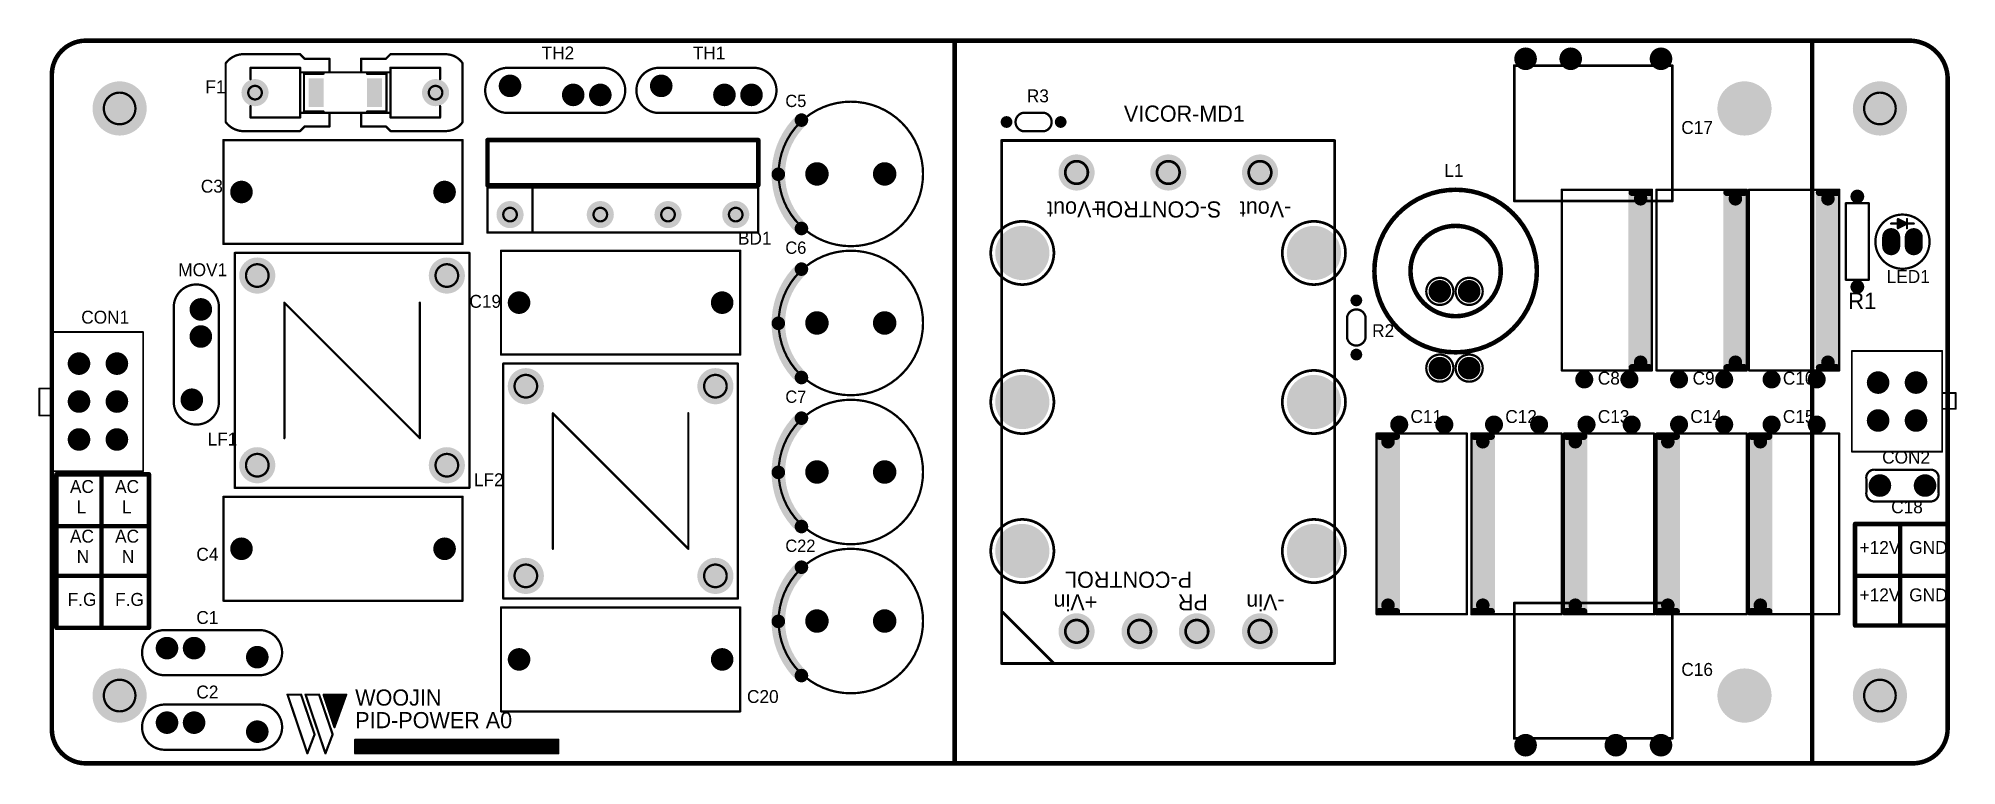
# Model space of a CAD drawing. Extents: x -2 to 211, y 0 to 80.
import ezdxf
from ezdxf.enums import TextEntityAlignment as Align

# ---------------------------------------------------------------- set-up
doc = ezdxf.new("R2010")
doc.units = 0
doc.header["$MEASUREMENT"] = 0
for name, color, linetype in [('2DLINES_1', 3, 'Continuous'), ('2DLINES_ALL', 2, 'Continuous'), ('BOARD_OUTLINE', 1, 'Continuous'), ('COMP_OUTLINE_TOP', 5, 'Continuous'), ('PADLAYER_BOTTOM', 7, 'Continuous'), ('PADLAYER_TOP', 6, 'Continuous'), ('TEXT_1', 4, 'Continuous'), ('TEXT_ALL', 10, 'Continuous'), ('TOOL_TOP', 8, 'Continuous')]:
    doc.layers.add(name, color=color, linetype=linetype)

msp = doc.modelspace()

# ---------------------------------------------------------------- texts
at = {"layer": 'TEXT_1'}
for s, height, p in [('TH2', 1.42858, (54.25, 77.5)), ('TH1', 1.42858, (71, 77.5)), ('F1', 1.42858, (17, 73.75)), ('C3', 1.42858, (16.5, 62.75)), ('BD1', 1.42858, (76, 57)), ('LED1', 1.42858, (203.25, 52.75)), ('C19', 1.42858, (46.25, 50)), ('AC', 1.42858, (2, 29.5)), ('AC', 1.42858, (7, 29.5)), ('L', 1.42858, (2.75, 27.25)), ('L', 1.42858, (7.75, 27.25)), ('AC', 1.42858, (2, 24)), ('AC', 1.42858, (7, 24)), ('N', 1.42858, (2.75, 21.75)), ('N', 1.42858, (7.75, 21.75)), ('+12V', 1.42858, (200.25, 22.75)), ('GND', 1.42858, (205.75, 22.75)), ('+12V', 1.42858, (200.25, 17.5)), ('GND', 1.42858, (205.75, 17.5)), ('F.G', 1.42858, (1.75, 17)), ('F.G', 1.42858, (7, 17)), ('C16', 1.42858, (180.5, 9.25)), ('WOOJIN', 1.785725, (33.6, 5.85)), ('PID-POWER A0', 1.785725, (33.6, 3.35))]:
    msp.add_text(s, height=height, dxfattribs=at).set_placement(p, align=Align.BOTTOM_LEFT)
for s, height, rotation, p in [('R3', 1.42858, 0.000039, (108, 72.75)), ('C5', 1.357151, 0.000039, (81.25, 72.25)), ('VICOR-MD1', 1.785725, 0.000039, (118.74999, 70.5)), ('C17', 1.42858, 0.000039, (180.5, 69.25)), ('L1', 1.42858, 359.999983, (154.25001, 64.5)), ('C6', 1.357151, 0.000039, (81.25, 56)), ('MOV1', 1.42858, 359.999983, (14, 53.5)), ('R1', 1.814296, 359.999983, (199, 49.75)), ('CON1', 1.42858, 359.999983, (3.25, 48.25)), ('R2', 1.42858, 359.999983, (146.25, 46.75)), ('C8', 1.42858, 359.999982, (171.25, 41.5)), ('C9', 1.42858, 359.999982, (181.75, 41.5)), ('C10', 1.42858, 359.999982, (191.75, 41.5)), ('C7', 1.357151, 0.000039, (81.25, 39.5)), ('C11', 1.42858, 359.999983, (150.5, 37.25)), ('C12', 1.42858, 359.999983, (161, 37.25)), ('C13', 1.42858, 359.999983, (171.25, 37.25)), ('C14', 1.42858, 359.999983, (181.5, 37.25)), ('C15', 1.42858, 359.999983, (191.75, 37.25)), ('LF1', 1.42858, 359.999982, (17.25, 34.75)), ('CON2', 1.42858, 359.999982, (202.75, 32.75)), ('LF2', 1.42858, 359.999982, (46.75, 30.25)), ('C18', 1.42858, 0.000039, (203.75, 27.25)), ('C4', 1.42858, 0.000039, (16, 21.99999)), ('C22', 1.357151, 0.000039, (81.25, 23)), ('C1', 1.42858, 0.000039, (16, 15)), ('C2', 1.42858, 0.000039, (16, 6.75)), ('C20', 1.42858, 0.000039, (77, 6.25))]:
    msp.add_text(s, height=height, rotation=rotation, dxfattribs=at).set_placement(p, align=Align.BOTTOM_LEFT)
at = {"layer": 'TEXT_ALL'}
for s, p in [('+Vout', (116.54999, 62.75)), ('S-CONTROL', (129.54999, 62.75001)), ('-Vout', (137.29999, 62.75001)), ('P-CONTROL', (126.30001, 21.75001)), ('+Vin', (115.80001, 19.25)), ('PR', (128.05001, 19.25001)), ('-Vin', (136.55001, 19.25001))]:
    msp.add_text(s, height=1.785725, rotation=180.000019, dxfattribs=at).set_placement(p, align=Align.BOTTOM_LEFT)

# ---------------------------------------------------------------- linework, layer by layer
at = {"layer": '2DLINES_1'}
for points, const_width in [([(206.25, 59.75), (203.75, 59.75)], 0.254), ([(204.5, 59.25), (204.5, 60.25)], 0.254), ([(204.5, 60.25), (205.5, 59.75)], 0.254), ([(204.5, 59.5), (204.5, 60)], 0.254), ([(204.5, 60), (205.25, 59.75)], 0.254), ([(205.5, 59.75), (204.5, 59.25)], 0.254), ([(205.25, 59.75), (204.5, 59.5)], 0.254), ([(205.5, 59.25), (205.5, 60.25)], 0.254), ([(0.5, 32), (10.75, 32)], 0.5), ([(0.5, 20.75), (0.5, 32)], 0.5), ([(5.5, 32), (5.5, 20.75)], 0.5), ([(10.75, 32), (10.75, 20.75)], 0.5), ([(0.5, 26.25), (10.75, 26.25)], 0.5), ([(0.5, 26.25), (10.75, 26.25)], 0.5), ([(0.5, 15), (0.5, 26.25)], 0.5), ([(5.5, 26.25), (5.5, 15)], 0.5), ([(10.75, 26.25), (10.75, 15)], 0.5), ([(199.75, 26.5), (210, 26.5)], 0.5), ([(199.75, 15.25), (199.75, 26.5)], 0.5), ([(204.75, 26.5), (204.75, 15.25)], 0.5), ([(210, 26.5), (210, 15.25)], 0.5), ([(10.75, 20.75), (0.5, 20.75)], 0.5), ([(199.75, 20.75), (210, 20.75)], 0.5), ([(10.75, 15), (0.5, 15)], 0.5), ([(210, 15.25), (199.75, 15.25)], 0.5), ([(26.1, 7.6), (28.3, 1.1)], 0.25), ([(26.1, 7.6), (27.6, 7.6)], 0.25), ([(27.6, 7.6), (29.1, 3.2)], 0.25), ([(28.1, 7.6), (30.3, 1.1)], 0.25), ([(28.1, 7.6), (29.6, 7.6)], 0.25), ([(29.6, 7.6), (31.1, 3.2)], 0.25), ([(30.1, 7.6), (31.3, 4)], 0.25), ([(30.1, 7.6), (31.3, 4)], 0.25), ([(32.6, 7.6), (30.1, 7.6)], 0.25), ([(30.1, 7.6), (32.6, 7.6)], 0.25), ([(30.25, 7.45), (32.45, 7.45)], 0.25), ([(30.25, 7.25), (32.45, 7.25)], 0.25), ([(30.35, 7.05), (32.35, 7.05)], 0.25), ([(30.45, 6.85), (32.25, 6.85)], 0.25), ([(30.45, 6.65), (32.25, 6.65)], 0.25), ([(30.55, 6.45), (32.15, 6.45)], 0.25), ([(30.65, 6.25), (32.05, 6.25)], 0.25), ([(31.3, 4), (32.6, 7.6)], 0.25), ([(30.75, 6.05), (31.95, 6.05)], 0.25), ([(30.75, 5.85), (31.85, 5.85)], 0.25), ([(30.85, 5.65), (31.75, 5.65)], 0.25), ([(30.85, 5.45), (31.75, 5.45)], 0.25), ([(30.95, 5.25), (31.65, 5.25)], 0.25), ([(30.95, 5.05), (31.65, 5.05)], 0.25), ([(31.05, 4.85), (31.55, 4.85)], 0.25), ([(31.15, 4.65), (31.45, 4.65)], 0.25), ([(31.15, 4.45), (31.45, 4.45)], 0.25), ([(28.3, 1.1), (29.1, 3.2)], 0.25), ([(30.3, 1.1), (31.1, 3.2)], 0.25), ([(56.1, 2.6), (33.6, 2.6)], 0.25), ([(33.6, 2.6), (33.6, 1.1)], 0.25), ([(33.8, 2.55), (56, 2.55)], 0.25), ([(33.8, 1.15), (33.8, 2.55)], 0.25), ([(33.85, 2.35), (55.85, 2.35)], 0.25), ([(33.85, 1.35), (33.85, 2.35)], 0.25), ([(34, 2.25), (55.8, 2.25)], 0.25), ([(34, 1.45), (34, 2.25)], 0.25), ([(34.1, 2.1), (55.6, 2.1)], 0.25), ([(34.1, 1.6), (34.1, 2.1)], 0.25), ([(34.2, 2.05), (55.5, 2.05)], 0.25), ([(34.2, 1.65), (34.2, 2.05)], 0.25), ([(55.5, 2.05), (55.5, 1.65)], 0.25), ([(55.6, 2.1), (55.6, 1.6)], 0.25), ([(55.8, 2.25), (55.8, 1.45)], 0.25), ([(55.85, 2.35), (55.85, 1.35)], 0.25), ([(56, 2.55), (56, 1.15)], 0.25), ([(56.1, 1.1), (56.1, 2.6)], 0.25), ([(33.6, 1.1), (56.1, 1.1)], 0.25), ([(56, 1.15), (33.8, 1.15)], 0.25), ([(55.85, 1.35), (33.85, 1.35)], 0.25), ([(55.8, 1.45), (34, 1.45)], 0.25), ([(55.6, 1.6), (34.1, 1.6)], 0.25), ([(55.5, 1.65), (34.2, 1.65)], 0.25), ([(55.4, 1.95), (34.3, 1.95)], 0.25), ([(34.3, 1.95), (34.3, 1.75)], 0.25), ([(34.3, 1.75), (55.4, 1.75)], 0.25), ([(55.4, 1.75), (55.4, 1.95)], 0.25)]:
    msp.add_lwpolyline(points, dxfattribs=dict(at, const_width=const_width))
for points, const_width in [([(203.6865, 59.75, 1), (203.8135, 59.75, 1)], 0.127), ([(204.4365, 60.25, 1), (204.5635, 60.25, 1)], 0.127), ([(204.4365, 60.25, 1), (204.5635, 60.25, 1)], 0.127), ([(204.4365, 60, 1), (204.5635, 60, 1)], 0.127), ([(204.4365, 60, 1), (204.5635, 60, 1)], 0.127), ([(204.4365, 59.5, 1), (204.5635, 59.5, 1)], 0.127), ([(204.4365, 59.5, 1), (204.5635, 59.5, 1)], 0.127), ([(205.1865, 59.75, 1), (205.3135, 59.75, 1)], 0.127), ([(205.1865, 59.75, 1), (205.3135, 59.75, 1)], 0.127), ([(205.4365, 60.25, 1), (205.5635, 60.25, 1)], 0.127), ([(205.4365, 59.75, 1), (205.5635, 59.75, 1)], 0.127), ([(205.4365, 59.75, 1), (205.5635, 59.75, 1)], 0.127), ([(206.1865, 59.75, 1), (206.3135, 59.75, 1)], 0.127), ([(204.4365, 59.25, 1), (204.5635, 59.25, 1)], 0.127), ([(204.4365, 59.25, 1), (204.5635, 59.25, 1)], 0.127), ([(205.4365, 59.25, 1), (205.5635, 59.25, 1)], 0.127), ([(0.375, 32, 1), (0.625, 32, 1)], 0.25), ([(0.375, 32, 1), (0.625, 32, 1)], 0.25), ([(5.375, 32, 1), (5.625, 32, 1)], 0.25), ([(10.625, 32, 1), (10.875, 32, 1)], 0.25), ([(10.625, 32, 1), (10.875, 32, 1)], 0.25), ([(0.375, 26.25, 1), (0.625, 26.25, 1)], 0.25), ([(0.375, 26.25, 1), (0.625, 26.25, 1)], 0.25), ([(0.375, 26.25, 1), (0.625, 26.25, 1)], 0.25), ([(5.375, 26.25, 1), (5.625, 26.25, 1)], 0.25), ([(10.625, 26.25, 1), (10.875, 26.25, 1)], 0.25), ([(10.625, 26.25, 1), (10.875, 26.25, 1)], 0.25), ([(10.625, 26.25, 1), (10.875, 26.25, 1)], 0.25), ([(199.625, 26.5, 1), (199.875, 26.5, 1)], 0.25), ([(199.625, 26.5, 1), (199.875, 26.5, 1)], 0.25), ([(204.625, 26.5, 1), (204.875, 26.5, 1)], 0.25), ([(209.875, 26.5, 1), (210.125, 26.5, 1)], 0.25), ([(209.875, 26.5, 1), (210.125, 26.5, 1)], 0.25), ([(0.375, 20.75, 1), (0.625, 20.75, 1)], 0.25), ([(0.375, 20.75, 1), (0.625, 20.75, 1)], 0.25), ([(5.375, 20.75, 1), (5.625, 20.75, 1)], 0.25), ([(10.625, 20.75, 1), (10.875, 20.75, 1)], 0.25), ([(10.625, 20.75, 1), (10.875, 20.75, 1)], 0.25), ([(199.625, 20.75, 1), (199.875, 20.75, 1)], 0.25), ([(209.875, 20.75, 1), (210.125, 20.75, 1)], 0.25), ([(0.375, 15, 1), (0.625, 15, 1)], 0.25), ([(0.375, 15, 1), (0.625, 15, 1)], 0.25), ([(5.375, 15, 1), (5.625, 15, 1)], 0.25), ([(10.625, 15, 1), (10.875, 15, 1)], 0.25), ([(10.625, 15, 1), (10.875, 15, 1)], 0.25), ([(199.625, 15.25, 1), (199.875, 15.25, 1)], 0.25), ([(199.625, 15.25, 1), (199.875, 15.25, 1)], 0.25), ([(204.625, 15.25, 1), (204.875, 15.25, 1)], 0.25), ([(209.875, 15.25, 1), (210.125, 15.25, 1)], 0.25), ([(209.875, 15.25, 1), (210.125, 15.25, 1)], 0.25), ([(26.0375, 7.6, 1), (26.1625, 7.6, 1)], 0.125), ([(26.0375, 7.6, 1), (26.1625, 7.6, 1)], 0.125), ([(27.5375, 7.6, 1), (27.6625, 7.6, 1)], 0.125), ([(27.5375, 7.6, 1), (27.6625, 7.6, 1)], 0.125), ([(28.0375, 7.6, 1), (28.1625, 7.6, 1)], 0.125), ([(28.0375, 7.6, 1), (28.1625, 7.6, 1)], 0.125), ([(29.5375, 7.6, 1), (29.6625, 7.6, 1)], 0.125), ([(29.5375, 7.6, 1), (29.6625, 7.6, 1)], 0.125), ([(30.0375, 7.6, 1), (30.1625, 7.6, 1)], 0.125), ([(30.0375, 7.6, 1), (30.1625, 7.6, 1)], 0.125), ([(30.0375, 7.6, 1), (30.1625, 7.6, 1)], 0.125), ([(30.0375, 7.6, 1), (30.1625, 7.6, 1)], 0.125), ([(30.1875, 7.45, 1), (30.3125, 7.45, 1)], 0.125), ([(30.1875, 7.25, 1), (30.3125, 7.25, 1)], 0.125), ([(30.2875, 7.05, 1), (30.4125, 7.05, 1)], 0.125), ([(30.3875, 6.85, 1), (30.5125, 6.85, 1)], 0.125), ([(30.3875, 6.65, 1), (30.5125, 6.65, 1)], 0.125), ([(30.4875, 6.45, 1), (30.6125, 6.45, 1)], 0.125), ([(30.5875, 6.25, 1), (30.7125, 6.25, 1)], 0.125), ([(32.0875, 6.45, 1), (32.2125, 6.45, 1)], 0.125), ([(32.1875, 6.85, 1), (32.3125, 6.85, 1)], 0.125), ([(32.1875, 6.65, 1), (32.3125, 6.65, 1)], 0.125), ([(32.2875, 7.05, 1), (32.4125, 7.05, 1)], 0.125), ([(32.3875, 7.45, 1), (32.5125, 7.45, 1)], 0.125), ([(32.3875, 7.25, 1), (32.5125, 7.25, 1)], 0.125), ([(32.5375, 7.6, 1), (32.6625, 7.6, 1)], 0.125), ([(32.5375, 7.6, 1), (32.6625, 7.6, 1)], 0.125), ([(32.5375, 7.6, 1), (32.6625, 7.6, 1)], 0.125), ([(30.6875, 6.05, 1), (30.8125, 6.05, 1)], 0.125), ([(30.6875, 5.85, 1), (30.8125, 5.85, 1)], 0.125), ([(30.7875, 5.65, 1), (30.9125, 5.65, 1)], 0.125), ([(30.7875, 5.45, 1), (30.9125, 5.45, 1)], 0.125), ([(30.8875, 5.25, 1), (31.0125, 5.25, 1)], 0.125), ([(30.8875, 5.05, 1), (31.0125, 5.05, 1)], 0.125), ([(30.9875, 4.85, 1), (31.1125, 4.85, 1)], 0.125), ([(31.0875, 4.65, 1), (31.2125, 4.65, 1)], 0.125), ([(31.0875, 4.45, 1), (31.2125, 4.45, 1)], 0.125), ([(31.3875, 4.65, 1), (31.5125, 4.65, 1)], 0.125), ([(31.3875, 4.45, 1), (31.5125, 4.45, 1)], 0.125), ([(31.4875, 4.85, 1), (31.6125, 4.85, 1)], 0.125), ([(31.5875, 5.25, 1), (31.7125, 5.25, 1)], 0.125), ([(31.5875, 5.05, 1), (31.7125, 5.05, 1)], 0.125), ([(31.6875, 5.65, 1), (31.8125, 5.65, 1)], 0.125), ([(31.6875, 5.45, 1), (31.8125, 5.45, 1)], 0.125), ([(31.7875, 5.85, 1), (31.9125, 5.85, 1)], 0.125), ([(31.8875, 6.05, 1), (32.0125, 6.05, 1)], 0.125), ([(31.9875, 6.25, 1), (32.1125, 6.25, 1)], 0.125), ([(29.0375, 3.2, 1), (29.1625, 3.2, 1)], 0.125), ([(29.0375, 3.2, 1), (29.1625, 3.2, 1)], 0.125), ([(31.0375, 3.2, 1), (31.1625, 3.2, 1)], 0.125), ([(31.0375, 3.2, 1), (31.1625, 3.2, 1)], 0.125), ([(31.2375, 4, 1), (31.3625, 4, 1)], 0.125), ([(31.2375, 4, 1), (31.3625, 4, 1)], 0.125), ([(31.2375, 4, 1), (31.3625, 4, 1)], 0.125), ([(33.5375, 2.6, 1), (33.6625, 2.6, 1)], 0.125), ([(33.5375, 2.6, 1), (33.6625, 2.6, 1)], 0.125), ([(33.7375, 2.55, 1), (33.8625, 2.55, 1)], 0.125), ([(33.7375, 2.55, 1), (33.8625, 2.55, 1)], 0.125), ([(33.7875, 2.35, 1), (33.9125, 2.35, 1)], 0.125), ([(33.7875, 2.35, 1), (33.9125, 2.35, 1)], 0.125), ([(33.9375, 2.25, 1), (34.0625, 2.25, 1)], 0.125), ([(33.9375, 2.25, 1), (34.0625, 2.25, 1)], 0.125), ([(34.0375, 2.1, 1), (34.1625, 2.1, 1)], 0.125), ([(34.0375, 2.1, 1), (34.1625, 2.1, 1)], 0.125), ([(34.1375, 2.05, 1), (34.2625, 2.05, 1)], 0.125), ([(34.1375, 2.05, 1), (34.2625, 2.05, 1)], 0.125), ([(55.4375, 2.05, 1), (55.5625, 2.05, 1)], 0.125), ([(55.4375, 2.05, 1), (55.5625, 2.05, 1)], 0.125), ([(55.5375, 2.1, 1), (55.6625, 2.1, 1)], 0.125), ([(55.5375, 2.1, 1), (55.6625, 2.1, 1)], 0.125), ([(55.7375, 2.25, 1), (55.8625, 2.25, 1)], 0.125), ([(55.7375, 2.25, 1), (55.8625, 2.25, 1)], 0.125), ([(55.7875, 2.35, 1), (55.9125, 2.35, 1)], 0.125), ([(55.7875, 2.35, 1), (55.9125, 2.35, 1)], 0.125), ([(55.9375, 2.55, 1), (56.0625, 2.55, 1)], 0.125), ([(55.9375, 2.55, 1), (56.0625, 2.55, 1)], 0.125), ([(56.0375, 2.6, 1), (56.1625, 2.6, 1)], 0.125), ([(56.0375, 2.6, 1), (56.1625, 2.6, 1)], 0.125), ([(28.2375, 1.1, 1), (28.3625, 1.1, 1)], 0.125), ([(28.2375, 1.1, 1), (28.3625, 1.1, 1)], 0.125), ([(30.2375, 1.1, 1), (30.3625, 1.1, 1)], 0.125), ([(30.2375, 1.1, 1), (30.3625, 1.1, 1)], 0.125), ([(33.5375, 1.1, 1), (33.6625, 1.1, 1)], 0.125), ([(33.5375, 1.1, 1), (33.6625, 1.1, 1)], 0.125), ([(33.7375, 1.15, 1), (33.8625, 1.15, 1)], 0.125), ([(33.7375, 1.15, 1), (33.8625, 1.15, 1)], 0.125), ([(33.7875, 1.35, 1), (33.9125, 1.35, 1)], 0.125), ([(33.7875, 1.35, 1), (33.9125, 1.35, 1)], 0.125), ([(33.9375, 1.45, 1), (34.0625, 1.45, 1)], 0.125), ([(33.9375, 1.45, 1), (34.0625, 1.45, 1)], 0.125), ([(34.0375, 1.6, 1), (34.1625, 1.6, 1)], 0.125), ([(34.0375, 1.6, 1), (34.1625, 1.6, 1)], 0.125), ([(34.1375, 1.65, 1), (34.2625, 1.65, 1)], 0.125), ([(34.1375, 1.65, 1), (34.2625, 1.65, 1)], 0.125), ([(34.2375, 1.95, 1), (34.3625, 1.95, 1)], 0.125), ([(34.2375, 1.95, 1), (34.3625, 1.95, 1)], 0.125), ([(34.2375, 1.75, 1), (34.3625, 1.75, 1)], 0.125), ([(34.2375, 1.75, 1), (34.3625, 1.75, 1)], 0.125), ([(55.3375, 1.95, 1), (55.4625, 1.95, 1)], 0.125), ([(55.3375, 1.95, 1), (55.4625, 1.95, 1)], 0.125), ([(55.3375, 1.75, 1), (55.4625, 1.75, 1)], 0.125), ([(55.3375, 1.75, 1), (55.4625, 1.75, 1)], 0.125), ([(55.4375, 1.65, 1), (55.5625, 1.65, 1)], 0.125), ([(55.4375, 1.65, 1), (55.5625, 1.65, 1)], 0.125), ([(55.5375, 1.6, 1), (55.6625, 1.6, 1)], 0.125), ([(55.5375, 1.6, 1), (55.6625, 1.6, 1)], 0.125), ([(55.7375, 1.45, 1), (55.8625, 1.45, 1)], 0.125), ([(55.7375, 1.45, 1), (55.8625, 1.45, 1)], 0.125), ([(55.7875, 1.35, 1), (55.9125, 1.35, 1)], 0.125), ([(55.7875, 1.35, 1), (55.9125, 1.35, 1)], 0.125), ([(55.9375, 1.15, 1), (56.0625, 1.15, 1)], 0.125), ([(55.9375, 1.15, 1), (56.0625, 1.15, 1)], 0.125), ([(56.0375, 1.1, 1), (56.1625, 1.1, 1)], 0.125), ([(56.0375, 1.1, 1), (56.1625, 1.1, 1)], 0.125)]:
    msp.add_lwpolyline(points, format="xyb", close=True, dxfattribs=dict(at, const_width=const_width))
at = {"layer": '2DLINES_ALL', "const_width": 0.5}
for points in [[(100, 80), (195, 80)], [(100, 0), (100, 80)], [(195, 80), (195, 0)], [(48.25, 64), (48.25, 69)], [(48.25, 69), (78.25, 69)], [(78.25, 69), (78.25, 64)], [(78.25, 64), (48.25, 64)], [(195, 0), (100, 0)]]:
    msp.add_lwpolyline(points, dxfattribs=at)
at = {"layer": '2DLINES_ALL', "const_width": 0.25}
for points in [[(99.875, 80, 1), (100.125, 80, 1)], [(99.875, 80, 1), (100.125, 80, 1)], [(194.875, 80, 1), (195.125, 80, 1)], [(194.875, 80, 1), (195.125, 80, 1)], [(48.125, 69, 1), (48.375, 69, 1)], [(48.125, 69, 1), (48.375, 69, 1)], [(78.125, 69, 1), (78.375, 69, 1)], [(78.125, 69, 1), (78.375, 69, 1)], [(48.125, 64, 1), (48.375, 64, 1)], [(48.125, 64, 1), (48.375, 64, 1)], [(78.125, 64, 1), (78.375, 64, 1)], [(78.125, 64, 1), (78.375, 64, 1)], [(99.875, 0, 1), (100.125, 0, 1)], [(99.875, 0, 1), (100.125, 0, 1)], [(194.875, 0, 1), (195.125, 0, 1)], [(194.875, 0, 1), (195.125, 0, 1)]]:
    msp.add_lwpolyline(points, format="xyb", close=True, dxfattribs=at)
at = {"layer": '2DLINES_ALL', "const_width": 0.5}
for points in [[(146.5, 54.5, 1), (164.5, 54.5, 1), (146.5, 54.5)], [(150.5, 54.5, 1), (160.5, 54.5, 1), (150.5, 54.5)]]:
    msp.add_lwpolyline(points, format="xyb", dxfattribs=at)
at = {"layer": 'BOARD_OUTLINE', "const_width": 0.5}
for points in [[(4, 80, 0.43248), (-0.00724, 76.23366, 0.015491)], [(206, 80), (4, 80, 0.43248)], [(210, 76, 0.380363), (206, 80)], [(-0.00724, 76.23366, 0.015491), (0, 76)], [(0, 76), (0, 4, 0.015491)], [(210, 4), (210, 76, 0.380363)], [(0, 4, 0.015491), (-0.00724, 3.76634, 0.43248)], [(210.00337, 3.83909, 0.010472), (210, 4)], [(-0.00724, 3.76634, 0.43248), (4, 0)], [(206, 0, 0.426536), (210.00337, 3.83909, 0.010472)], [(4, 0), (206, 0, 0.426536)]]:
    msp.add_lwpolyline(points, format="xyb", dxfattribs=at)
at = {"layer": 'BOARD_OUTLINE', "const_width": 0.25}
for points in [[(3.875, 80, 1), (4.125, 80, 1)], [(3.875, 80, 1), (4.125, 80, 1)], [(205.875, 80, 1), (206.125, 80, 1)], [(205.875, 80, 1), (206.125, 80, 1)], [(-0.13224, 76.23366, 1), (0.11776, 76.23366, 1)], [(-0.13224, 76.23366, 1), (0.11776, 76.23366, 1)], [(-0.125, 76, 1), (0.125, 76, 1)], [(-0.125, 76, 1), (0.125, 76, 1)], [(209.875, 76, 1), (210.125, 76, 1)], [(209.875, 76, 1), (210.125, 76, 1)], [(-0.125, 4, 1), (0.125, 4, 1)], [(-0.125, 4, 1), (0.125, 4, 1)], [(209.875, 4, 1), (210.125, 4, 1)], [(209.875, 4, 1), (210.125, 4, 1)], [(-0.13224, 3.76634, 1), (0.11776, 3.76634, 1)], [(-0.13224, 3.76634, 1), (0.11776, 3.76634, 1)], [(209.87837, 3.83909, 1), (210.12837, 3.83909, 1)], [(209.87837, 3.83909, 1), (210.12837, 3.83909, 1)], [(3.875, 0, 1), (4.125, 0, 1)], [(3.875, 0, 1), (4.125, 0, 1)], [(205.875, 0, 1), (206.125, 0, 1)], [(205.875, 0, 1), (206.125, 0, 1)]]:
    msp.add_lwpolyline(points, format="xyb", close=True, dxfattribs=at)
at = {"layer": 'COMP_OUTLINE_TOP'}
for points, const_width in [([(21.5, 78.5, 0.265565), (19.25, 77.5)], 0.254), ([(27.5, 78.5), (21.5, 78.5, 0.265565)], 0.254), ([(45.5, 77.5, 0.265145), (43.5, 78.5)], 0.254), ([(19.25, 77.5), (19.25, 71, 0.265565)], 0.254), ([(45.5, 71), (45.5, 77.5, 0.265145)], 0.254), ([(48, 74.5, -0.414214), (50.5, 77)], 0.254), ([(50.5, 77), (61, 77, -0.415748)], 0.254), ([(61, 77, -0.415748), (63.51312, 74.5, -0.415748)], 0.254), ([(64.75, 74.5, -0.414214), (67.25, 77)], 0.254), ([(67.25, 77), (77.75, 77, -0.415748)], 0.254), ([(77.75, 77, -0.415748), (80.26312, 74.5, -0.415748)], 0.254), ([(50.5, 72, -0.414214), (48, 74.5, -0.414214)], 0.254), ([(63.51312, 74.5, -0.415748), (61, 72)], 0.254), ([(67.25, 72, -0.414214), (64.75, 74.5, -0.414214)], 0.254), ([(80.26312, 74.5, -0.415748), (77.75, 72)], 0.254), ([(80.5, 65.25, 1), (96.5, 65.25, 1), (80.5, 65.25)], 0.25), ([(19.25, 71, 0.265565), (21.5, 70)], 0.254), ([(37.5, 70), (43.5, 70, 0.265145)], 0.254), ([(43.5, 70, 0.265145), (45.5, 71)], 0.254), ([(80.46964, 65.20971, -0.204447), (83.03002, 71.20971)], 1.5), ([(106.75, 71, -0.333333), (107.5, 72)], 0.254), ([(107.5, 70, -0.333333), (106.75, 71, -0.333333)], 0.254), ([(107.5, 72), (110, 72, -0.333333)], 0.254), ([(110, 70), (107.5, 70, -0.333333)], 0.254), ([(110, 72, -0.333333), (110.75, 71, -0.333333)], 0.254), ([(110.75, 71, -0.333333), (110, 70)], 0.254), ([(83.03003, 59.20971, -0.204447), (80.46964, 65.20971, -0.204447)], 1.5), ([(202, 57.75, 1), (208, 57.75, 1), (202, 57.75)], 0.254), ([(80.46964, 48.70971, -0.204447), (83.03002, 54.70971)], 1.5), ([(80.5, 48.75, 1), (96.5, 48.75, 1), (80.5, 48.75)], 0.25), ([(13.5, 50.5, -0.415748), (16, 53.01312, -0.415748)], 0.254), ([(16, 53.01312, -0.415748), (18.5, 50.5)], 0.254), ([(152.25, 52.25, 1), (155.25, 52.25, 1), (152.25, 52.25)], 0.254), ([(155.5, 52.25, 1), (158.5, 52.25, 1), (155.5, 52.25)], 0.254), ([(13.5, 40), (13.5, 50.5, -0.415748)], 0.254), ([(83.03003, 42.70971, -0.204447), (80.46964, 48.70971, -0.204447)], 1.5), ([(143.5, 49.5, -0.333333), (144.5, 50.25, -0.333333)], 0.254), ([(143.5, 47), (143.5, 49.5, -0.333333)], 0.254), ([(144.5, 50.25, -0.333333), (145.5, 49.5)], 0.254), ([(145.5, 49.5), (145.5, 47, -0.333333)], 0.254), ([(144.5, 46.25, -0.333333), (143.5, 47)], 0.254), ([(145.5, 47, -0.333333), (144.5, 46.25, -0.333333)], 0.254), ([(152.25, 43.75, 1), (155.25, 43.75, 1), (152.25, 43.75)], 0.254), ([(155.5, 43.75, 1), (158.5, 43.75, 1), (155.5, 43.75)], 0.254), ([(80.5, 32.25, 1), (96.5, 32.25, 1), (80.5, 32.25)], 0.25), ([(16, 37.5, -0.414214), (13.5, 40)], 0.254), ([(18.5, 40, -0.414214), (16, 37.5, -0.414214)], 0.254), ([(80.46964, 32.20971, -0.204447), (83.03002, 38.20971)], 1.5), ([(83.03003, 26.20971, -0.204447), (80.46964, 32.20971, -0.204447)], 1.5), ([(200.99112, 31.625, -0.456412), (202, 32.5)], 0.254), ([(208, 32.5, -0.456412), (209.00888, 31.625, -0.035489)], 0.254), ([(201, 31.5, -0.035489), (200.99112, 31.625, -0.456412)], 0.254), ([(200.99112, 29.875, -0.035489), (201, 30)], 0.254), ([(202, 29, -0.456412), (200.99112, 29.875, -0.035489)], 0.254), ([(201, 30), (201, 31.5, -0.035489)], 0.254), ([(209.00888, 29.875, -0.456412), (208, 29)], 0.254), ([(209.00888, 31.625, -0.035489), (209, 31.5)], 0.254), ([(209, 31.5), (209, 30, -0.035489)], 0.254), ([(209, 30, -0.035489), (209.00888, 29.875, -0.456412)], 0.254), ([(208, 29), (202, 29, -0.456412)], 0.254), ([(80.5, 15.75, 1), (96.5, 15.75, 1), (80.5, 15.75)], 0.25), ([(80.46964, 15.70971, -0.204447), (83.03002, 21.70971)], 1.5), ([(9.98688, 12.25, -0.415748), (12.5, 14.75)], 0.254), ([(23, 14.75, -0.414214), (25.5, 12.25, -0.414214)], 0.254), ([(83.03003, 9.70971, -0.204447), (80.46964, 15.70971, -0.204447)], 1.5), ([(12.5, 9.75, -0.415748), (9.98688, 12.25, -0.415748)], 0.254), ([(25.5, 12.25, -0.414214), (23, 9.75)], 0.254), ([(23, 9.75), (12.5, 9.75, -0.415748)], 0.254), ([(9.98688, 4, -0.415748), (12.5, 6.5)], 0.254), ([(23, 6.5, -0.414214), (25.5, 4, -0.414214)], 0.254), ([(12.5, 1.5, -0.415748), (9.98688, 4, -0.415748)], 0.254), ([(25.5, 4, -0.414214), (23, 1.5)], 0.254), ([(23, 1.5), (12.5, 1.5, -0.415748)], 0.254)]:
    msp.add_lwpolyline(points, format="xyb", dxfattribs=dict(at, const_width=const_width))
for points, const_width in [([(21.4365, 78.5, 1), (21.5635, 78.5, 1)], 0.127), ([(21.4365, 78.5, 1), (21.5635, 78.5, 1)], 0.127), ([(27.4365, 78.5, 1), (27.5635, 78.5, 1)], 0.127), ([(27.4365, 78.5, 1), (27.5635, 78.5, 1)], 0.127), ([(37.4365, 78.5, 1), (37.5635, 78.5, 1)], 0.127), ([(37.4365, 78.5, 1), (37.5635, 78.5, 1)], 0.127), ([(43.4365, 78.5, 1), (43.5635, 78.5, 1)], 0.127), ([(43.4365, 78.5, 1), (43.5635, 78.5, 1)], 0.127), ([(19.1865, 77.5, 1), (19.3135, 77.5, 1)], 0.127), ([(19.1865, 77.5, 1), (19.3135, 77.5, 1)], 0.127), ([(21.9365, 77, 1), (22.0635, 77, 1)], 0.127), ([(21.9365, 77, 1), (22.0635, 77, 1)], 0.127), ([(27.4365, 77, 1), (27.5635, 77, 1)], 0.127), ([(27.4365, 77, 1), (27.5635, 77, 1)], 0.127), ([(27.4365, 77, 1), (27.5635, 77, 1)], 0.127), ([(27.4365, 76.5, 1), (27.5635, 76.5, 1)], 0.127), ([(27.4365, 76.5, 1), (27.5635, 76.5, 1)], 0.127), ([(27.9365, 78, 1), (28.0635, 78, 1)], 0.127), ([(27.9365, 78, 1), (28.0635, 78, 1)], 0.127), ([(30.6865, 78, 1), (30.8135, 78, 1)], 0.127), ([(30.6865, 78, 1), (30.8135, 78, 1)], 0.127), ([(30.6865, 76.5, 1), (30.8135, 76.5, 1)], 0.127), ([(34.1865, 78, 1), (34.3135, 78, 1)], 0.127), ([(34.1865, 78, 1), (34.3135, 78, 1)], 0.127), ([(34.1865, 76.5, 1), (34.3135, 76.5, 1)], 0.127), ([(36.9365, 78, 1), (37.0635, 78, 1)], 0.127), ([(36.9365, 78, 1), (37.0635, 78, 1)], 0.127), ([(37.4365, 77, 1), (37.5635, 77, 1)], 0.127), ([(37.4365, 77, 1), (37.5635, 77, 1)], 0.127), ([(37.4365, 77, 1), (37.5635, 77, 1)], 0.127), ([(37.4365, 76.5, 1), (37.5635, 76.5, 1)], 0.127), ([(37.4365, 76.5, 1), (37.5635, 76.5, 1)], 0.127), ([(42.9365, 77, 1), (43.0635, 77, 1)], 0.127), ([(42.9365, 77, 1), (43.0635, 77, 1)], 0.127), ([(45.4365, 77.5, 1), (45.5635, 77.5, 1)], 0.127), ([(45.4365, 77.5, 1), (45.5635, 77.5, 1)], 0.127), ([(50.4365, 77, 1), (50.5635, 77, 1)], 0.127), ([(50.4365, 77, 1), (50.5635, 77, 1)], 0.127), ([(60.9365, 77, 1), (61.0635, 77, 1)], 0.127), ([(60.9365, 77, 1), (61.0635, 77, 1)], 0.127), ([(67.1865, 77, 1), (67.3135, 77, 1)], 0.127), ([(67.1865, 77, 1), (67.3135, 77, 1)], 0.127), ([(77.6865, 77, 1), (77.8135, 77, 1)], 0.127), ([(77.6865, 77, 1), (77.8135, 77, 1)], 0.127), ([(161.925, 77.24999, 1), (162.075, 77.24999, 1)], 0.15), ([(161.925, 77.24999, 1), (162.075, 77.24999, 1)], 0.15), ([(179.425, 77.25, 1), (179.575, 77.25, 1)], 0.15), ([(179.425, 77.25, 1), (179.575, 77.25, 1)], 0.15), ([(21.9365, 75.75, 1), (22.0635, 75.75, 1)], 0.127), ([(27.8645, 76.3455, 1), (27.9915, 76.3455, 1)], 0.127), ([(27.8645, 76.3455, 1), (27.9915, 76.3455, 1)], 0.127), ([(30.0235, 76.3455, 1), (30.1505, 76.3455, 1)], 0.127), ([(34.8495, 76.3455, 1), (34.9765, 76.3455, 1)], 0.127), ([(37.0085, 76.3455, 1), (37.1355, 76.3455, 1)], 0.127), ([(37.0085, 76.3455, 1), (37.1355, 76.3455, 1)], 0.127), ([(42.9365, 75.75, 1), (43.0635, 75.75, 1)], 0.127), ([(47.9365, 74.5, 1), (48.0635, 74.5, 1)], 0.127), ([(47.9365, 74.5, 1), (48.0635, 74.5, 1)], 0.127), ([(63.44962, 74.5, 1), (63.57662, 74.5, 1)], 0.127), ([(63.44962, 74.5, 1), (63.57662, 74.5, 1)], 0.127), ([(64.6865, 74.5, 1), (64.8135, 74.5, 1)], 0.127), ([(64.6865, 74.5, 1), (64.8135, 74.5, 1)], 0.127), ([(80.19962, 74.5, 1), (80.32662, 74.5, 1)], 0.127), ([(80.19962, 74.5, 1), (80.32662, 74.5, 1)], 0.127), ([(21.9365, 72.75, 1), (22.0635, 72.75, 1)], 0.127), ([(27.8645, 72.1545, 1), (27.9915, 72.1545, 1)], 0.127), ([(27.8645, 72.1545, 1), (27.9915, 72.1545, 1)], 0.127), ([(30.0235, 72.1545, 1), (30.1505, 72.1545, 1)], 0.127), ([(34.8495, 72.1545, 1), (34.9765, 72.1545, 1)], 0.127), ([(37.0085, 72.1545, 1), (37.1355, 72.1545, 1)], 0.127), ([(37.0085, 72.1545, 1), (37.1355, 72.1545, 1)], 0.127), ([(42.9365, 72.75, 1), (43.0635, 72.75, 1)], 0.127), ([(19.1865, 71, 1), (19.3135, 71, 1)], 0.127), ([(19.1865, 71, 1), (19.3135, 71, 1)], 0.127), ([(21.4365, 70, 1), (21.5635, 70, 1)], 0.127), ([(21.4365, 70, 1), (21.5635, 70, 1)], 0.127), ([(21.9365, 71.5, 1), (22.0635, 71.5, 1)], 0.127), ([(21.9365, 71.5, 1), (22.0635, 71.5, 1)], 0.127), ([(27.4365, 72, 1), (27.5635, 72, 1)], 0.127), ([(27.4365, 72, 1), (27.5635, 72, 1)], 0.127), ([(27.4365, 71.5, 1), (27.5635, 71.5, 1)], 0.127), ([(27.4365, 71.5, 1), (27.5635, 71.5, 1)], 0.127), ([(27.4365, 71.5, 1), (27.5635, 71.5, 1)], 0.127), ([(27.4365, 70, 1), (27.5635, 70, 1)], 0.127), ([(27.4365, 70, 1), (27.5635, 70, 1)], 0.127), ([(27.9365, 70.5, 1), (28.0635, 70.5, 1)], 0.127), ([(27.9365, 70.5, 1), (28.0635, 70.5, 1)], 0.127), ([(30.6865, 72, 1), (30.8135, 72, 1)], 0.127), ([(30.6865, 70.5, 1), (30.8135, 70.5, 1)], 0.127), ([(30.6865, 70.5, 1), (30.8135, 70.5, 1)], 0.127), ([(34.1865, 72, 1), (34.3135, 72, 1)], 0.127), ([(34.1865, 70.5, 1), (34.3135, 70.5, 1)], 0.127), ([(34.1865, 70.5, 1), (34.3135, 70.5, 1)], 0.127), ([(36.9365, 70.5, 1), (37.0635, 70.5, 1)], 0.127), ([(36.9365, 70.5, 1), (37.0635, 70.5, 1)], 0.127), ([(37.4365, 72, 1), (37.5635, 72, 1)], 0.127), ([(37.4365, 72, 1), (37.5635, 72, 1)], 0.127), ([(37.4365, 71.5, 1), (37.5635, 71.5, 1)], 0.127), ([(37.4365, 71.5, 1), (37.5635, 71.5, 1)], 0.127), ([(37.4365, 71.5, 1), (37.5635, 71.5, 1)], 0.127), ([(37.4365, 70, 1), (37.5635, 70, 1)], 0.127), ([(37.4365, 70, 1), (37.5635, 70, 1)], 0.127), ([(42.9365, 71.5, 1), (43.0635, 71.5, 1)], 0.127), ([(42.9365, 71.5, 1), (43.0635, 71.5, 1)], 0.127), ([(43.4365, 70, 1), (43.5635, 70, 1)], 0.127), ([(43.4365, 70, 1), (43.5635, 70, 1)], 0.127), ([(45.4365, 71, 1), (45.5635, 71, 1)], 0.127), ([(45.4365, 71, 1), (45.5635, 71, 1)], 0.127), ([(50.4365, 72, 1), (50.5635, 72, 1)], 0.127), ([(50.4365, 72, 1), (50.5635, 72, 1)], 0.127), ([(60.9365, 72, 1), (61.0635, 72, 1)], 0.127), ([(60.9365, 72, 1), (61.0635, 72, 1)], 0.127), ([(67.1865, 72, 1), (67.3135, 72, 1)], 0.127), ([(67.1865, 72, 1), (67.3135, 72, 1)], 0.127), ([(77.6865, 72, 1), (77.8135, 72, 1)], 0.127), ([(77.6865, 72, 1), (77.8135, 72, 1)], 0.127), ([(82.65502, 71.20971, 1), (83.40502, 71.20971, 1)], 0.75), ([(106.6865, 71, 1), (106.8135, 71, 1)], 0.127), ([(106.6865, 71, 1), (106.8135, 71, 1)], 0.127), ([(107.4365, 72, 1), (107.5635, 72, 1)], 0.127), ([(107.4365, 72, 1), (107.5635, 72, 1)], 0.127), ([(107.4365, 70, 1), (107.5635, 70, 1)], 0.127), ([(107.4365, 70, 1), (107.5635, 70, 1)], 0.127), ([(109.9365, 72, 1), (110.0635, 72, 1)], 0.127), ([(109.9365, 72, 1), (110.0635, 72, 1)], 0.127), ([(109.9365, 70, 1), (110.0635, 70, 1)], 0.127), ([(109.9365, 70, 1), (110.0635, 70, 1)], 0.127), ([(110.6865, 71, 1), (110.8135, 71, 1)], 0.127), ([(110.6865, 71, 1), (110.8135, 71, 1)], 0.127), ([(18.9365, 69, 1), (19.0635, 69, 1)], 0.127), ([(18.9365, 69, 1), (19.0635, 69, 1)], 0.127), ([(45.4365, 69, 1), (45.5635, 69, 1)], 0.127), ([(45.4365, 69, 1), (45.5635, 69, 1)], 0.127), ([(105.12499, 68.95, 1), (105.27499, 68.95, 1)], 0.15), ([(105.12499, 68.95, 1), (105.27499, 68.95, 1)], 0.15), ([(142.02499, 68.95001, 1), (142.17499, 68.95001, 1)], 0.15), ([(142.02499, 68.95001, 1), (142.17499, 68.95001, 1)], 0.15), ([(80.09464, 65.20971, 1), (80.84464, 65.20971, 1)], 0.75), ([(80.09464, 65.20971, 1), (80.84464, 65.20971, 1)], 0.75), ([(48.1865, 63.75, 1), (48.3135, 63.75, 1)], 0.127), ([(48.1865, 63.75, 1), (48.3135, 63.75, 1)], 0.127), ([(53.1865, 63.75, 1), (53.3135, 63.75, 1)], 0.127), ([(78.1865, 63.75, 1), (78.3135, 63.75, 1)], 0.127), ([(78.1865, 63.75, 1), (78.3135, 63.75, 1)], 0.127), ([(161.92501, 62.24999, 1), (162.07501, 62.24999, 1)], 0.15), ([(161.92501, 62.24999, 1), (162.07501, 62.24999, 1)], 0.15), ([(167.1865, 63.5, 1), (167.3135, 63.5, 1)], 0.127), ([(167.1865, 63.5, 1), (167.3135, 63.5, 1)], 0.127), ([(174.85, 63.2, 1), (175.25, 63.2, 1)], 0.4), ([(174.85, 63.2, 1), (175.25, 63.2, 1)], 0.4), ([(175.617, 62.5, 1), (176.367, 62.5, 1)], 0.75), ([(176.75, 63.2, 1), (177.15, 63.2, 1)], 0.4), ([(176.75, 63.2, 1), (177.15, 63.2, 1)], 0.4), ([(177.1865, 63.5, 1), (177.3135, 63.5, 1)], 0.127), ([(177.1865, 63.5, 1), (177.3135, 63.5, 1)], 0.127), ([(177.6865, 63.5, 1), (177.8135, 63.5, 1)], 0.127), ([(177.6865, 63.5, 1), (177.8135, 63.5, 1)], 0.127), ([(179.42501, 62.25, 1), (179.57501, 62.25, 1)], 0.15), ([(179.42501, 62.25, 1), (179.57501, 62.25, 1)], 0.15), ([(185.35, 63.2, 1), (185.75, 63.2, 1)], 0.4), ([(185.35, 63.2, 1), (185.75, 63.2, 1)], 0.4), ([(186.117, 62.5, 1), (186.867, 62.5, 1)], 0.75), ([(187.25, 63.2, 1), (187.65, 63.2, 1)], 0.4), ([(187.25, 63.2, 1), (187.65, 63.2, 1)], 0.4), ([(187.6865, 63.5, 1), (187.8135, 63.5, 1)], 0.127), ([(187.6865, 63.5, 1), (187.8135, 63.5, 1)], 0.127), ([(187.9365, 63.5, 1), (188.0635, 63.5, 1)], 0.127), ([(187.9365, 63.5, 1), (188.0635, 63.5, 1)], 0.127), ([(195.6, 63.2, 1), (196, 63.2, 1)], 0.4), ([(195.6, 63.2, 1), (196, 63.2, 1)], 0.4), ([(196.367, 62.5, 1), (197.117, 62.5, 1)], 0.75), ([(197.5, 63.2, 1), (197.9, 63.2, 1)], 0.4), ([(197.5, 63.2, 1), (197.9, 63.2, 1)], 0.4), ([(197.9365, 63.5, 1), (198.0635, 63.5, 1)], 0.127), ([(197.9365, 63.5, 1), (198.0635, 63.5, 1)], 0.127), ([(198.6665, 62, 1), (198.7935, 62, 1)], 0.127), ([(198.6665, 62, 1), (198.7935, 62, 1)], 0.127), ([(201.2065, 62, 1), (201.3335, 62, 1)], 0.127), ([(201.2065, 62, 1), (201.3335, 62, 1)], 0.127), ([(82.65503, 59.20971, 1), (83.40503, 59.20971, 1)], 0.75), ([(18.9365, 57.5, 1), (19.0635, 57.5, 1)], 0.127), ([(18.9365, 57.5, 1), (19.0635, 57.5, 1)], 0.127), ([(45.4365, 57.5, 1), (45.5635, 57.5, 1)], 0.127), ([(45.4365, 57.5, 1), (45.5635, 57.5, 1)], 0.127), ([(48.1865, 58.75, 1), (48.3135, 58.75, 1)], 0.127), ([(48.1865, 58.75, 1), (48.3135, 58.75, 1)], 0.127), ([(53.1865, 58.75, 1), (53.3135, 58.75, 1)], 0.127), ([(78.1865, 58.75, 1), (78.3135, 58.75, 1)], 0.127), ([(78.1865, 58.75, 1), (78.3135, 58.75, 1)], 0.127), ([(20.1865, 56.5, 1), (20.3135, 56.5, 1)], 0.127), ([(20.1865, 56.5, 1), (20.3135, 56.5, 1)], 0.127), ([(46.1865, 56.5, 1), (46.3135, 56.5, 1)], 0.127), ([(46.1865, 56.5, 1), (46.3135, 56.5, 1)], 0.127), ([(49.6865, 56.75, 1), (49.8135, 56.75, 1)], 0.127), ([(49.6865, 56.75, 1), (49.8135, 56.75, 1)], 0.127), ([(76.1865, 56.75, 1), (76.3135, 56.75, 1)], 0.127), ([(76.1865, 56.75, 1), (76.3135, 56.75, 1)], 0.127), ([(82.65502, 54.70971, 1), (83.40502, 54.70971, 1)], 0.75), ([(15.9365, 53.01312, 1), (16.0635, 53.01312, 1)], 0.127), ([(15.9365, 53.01312, 1), (16.0635, 53.01312, 1)], 0.127), ([(198.6665, 53.54, 1), (198.7935, 53.54, 1)], 0.127), ([(198.6665, 53.54, 1), (198.7935, 53.54, 1)], 0.127), ([(201.2065, 53.54, 1), (201.3335, 53.54, 1)], 0.127), ([(201.2065, 53.54, 1), (201.3335, 53.54, 1)], 0.127), ([(25.6865, 51, 1), (25.8135, 51, 1)], 0.127), ([(25.6865, 51, 1), (25.8135, 51, 1)], 0.127), ([(40.6865, 51, 1), (40.8135, 51, 1)], 0.127), ([(13.4365, 50.5, 1), (13.5635, 50.5, 1)], 0.127), ([(13.4365, 50.5, 1), (13.5635, 50.5, 1)], 0.127), ([(18.4365, 50.5, 1), (18.5635, 50.5, 1)], 0.127), ([(18.4365, 50.5, 1), (18.5635, 50.5, 1)], 0.127), ([(80.09464, 48.70971, 1), (80.84464, 48.70971, 1)], 0.75), ([(80.09464, 48.70971, 1), (80.84464, 48.70971, 1)], 0.75), ([(143.4365, 49.5, 1), (143.5635, 49.5, 1)], 0.127), ([(143.4365, 49.5, 1), (143.5635, 49.5, 1)], 0.127), ([(144.4365, 50.25, 1), (144.5635, 50.25, 1)], 0.127), ([(144.4365, 50.25, 1), (144.5635, 50.25, 1)], 0.127), ([(145.4365, 49.5, 1), (145.5635, 49.5, 1)], 0.127), ([(145.4365, 49.5, 1), (145.5635, 49.5, 1)], 0.127), ([(0.05, 47.75, 1), (0.15, 47.75, 1)], 0.1), ([(0.05, 47.75, 1), (0.15, 47.75, 1)], 0.1), ([(10.05, 47.75, 1), (10.15, 47.75, 1)], 0.1), ([(10.05, 47.75, 1), (10.15, 47.75, 1)], 0.1), ([(143.4365, 47, 1), (143.5635, 47, 1)], 0.127), ([(143.4365, 47, 1), (143.5635, 47, 1)], 0.127), ([(145.4365, 47, 1), (145.5635, 47, 1)], 0.127), ([(145.4365, 47, 1), (145.5635, 47, 1)], 0.127), ([(49.6865, 45.25, 1), (49.8135, 45.25, 1)], 0.127), ([(49.6865, 45.25, 1), (49.8135, 45.25, 1)], 0.127), ([(76.1865, 45.25, 1), (76.3135, 45.25, 1)], 0.127), ([(76.1865, 45.25, 1), (76.3135, 45.25, 1)], 0.127), ([(144.4365, 46.25, 1), (144.5635, 46.25, 1)], 0.127), ([(144.4365, 46.25, 1), (144.5635, 46.25, 1)], 0.127), ([(175.617, 44.4, 1), (176.367, 44.4, 1)], 0.75), ([(186.117, 44.4, 1), (186.867, 44.4, 1)], 0.75), ([(196.367, 44.4, 1), (197.117, 44.4, 1)], 0.75), ([(199.35, 45.65, 1), (199.45, 45.65, 1)], 0.1), ([(199.35, 45.65, 1), (199.45, 45.65, 1)], 0.1), ([(209.35, 45.65, 1), (209.45, 45.65, 1)], 0.1), ([(209.35, 45.65, 1), (209.45, 45.65, 1)], 0.1), ([(49.9365, 44.25, 1), (50.0635, 44.25, 1)], 0.127), ([(49.9365, 44.25, 1), (50.0635, 44.25, 1)], 0.127), ([(75.9365, 44.25, 1), (76.0635, 44.25, 1)], 0.127), ([(75.9365, 44.25, 1), (76.0635, 44.25, 1)], 0.127), ([(82.65503, 42.70971, 1), (83.40503, 42.70971, 1)], 0.75), ([(167.1865, 43.5, 1), (167.3135, 43.5, 1)], 0.127), ([(167.1865, 43.5, 1), (167.3135, 43.5, 1)], 0.127), ([(174.85, 43.8, 1), (175.25, 43.8, 1)], 0.4), ([(174.85, 43.8, 1), (175.25, 43.8, 1)], 0.4), ([(176.75, 43.8, 1), (177.15, 43.8, 1)], 0.4), ([(176.75, 43.8, 1), (177.15, 43.8, 1)], 0.4), ([(177.1865, 43.5, 1), (177.3135, 43.5, 1)], 0.127), ([(177.1865, 43.5, 1), (177.3135, 43.5, 1)], 0.127), ([(177.6865, 43.5, 1), (177.8135, 43.5, 1)], 0.127), ([(177.6865, 43.5, 1), (177.8135, 43.5, 1)], 0.127), ([(185.35, 43.8, 1), (185.75, 43.8, 1)], 0.4), ([(185.35, 43.8, 1), (185.75, 43.8, 1)], 0.4), ([(187.25, 43.8, 1), (187.65, 43.8, 1)], 0.4), ([(187.25, 43.8, 1), (187.65, 43.8, 1)], 0.4), ([(187.6865, 43.5, 1), (187.8135, 43.5, 1)], 0.127), ([(187.6865, 43.5, 1), (187.8135, 43.5, 1)], 0.127), ([(187.9365, 43.5, 1), (188.0635, 43.5, 1)], 0.127), ([(187.9365, 43.5, 1), (188.0635, 43.5, 1)], 0.127), ([(195.6, 43.8, 1), (196, 43.8, 1)], 0.4), ([(195.6, 43.8, 1), (196, 43.8, 1)], 0.4), ([(197.5, 43.8, 1), (197.9, 43.8, 1)], 0.4), ([(197.5, 43.8, 1), (197.9, 43.8, 1)], 0.4), ([(197.9365, 43.5, 1), (198.0635, 43.5, 1)], 0.127), ([(197.9365, 43.5, 1), (198.0635, 43.5, 1)], 0.127), ([(209.35, 43.15, 1), (209.45, 43.15, 1)], 0.1), ([(-1.45, 41.5, 1), (-1.35, 41.5, 1)], 0.1), ([(-1.45, 41.5, 1), (-1.35, 41.5, 1)], 0.1), ([(0.05, 41.5, 1), (0.15, 41.5, 1)], 0.1), ([(0.05, 41.5, 1), (0.15, 41.5, 1)], 0.1), ([(0.05, 41.35, 1), (0.15, 41.35, 1)], 0.1), ([(209.35, 41, 1), (209.45, 41, 1)], 0.1), ([(209.35, 41, 1), (209.45, 41, 1)], 0.1), ([(210.85, 41, 1), (210.95, 41, 1)], 0.1), ([(210.85, 41, 1), (210.95, 41, 1)], 0.1), ([(-1.45, 38.5, 1), (-1.35, 38.5, 1)], 0.1), ([(-1.45, 38.5, 1), (-1.35, 38.5, 1)], 0.1), ([(0.05, 38.5, 1), (0.15, 38.5, 1)], 0.1), ([(0.05, 38.5, 1), (0.15, 38.5, 1)], 0.1), ([(13.4365, 40, 1), (13.5635, 40, 1)], 0.127), ([(13.4365, 40, 1), (13.5635, 40, 1)], 0.127), ([(18.4365, 40, 1), (18.5635, 40, 1)], 0.127), ([(18.4365, 40, 1), (18.5635, 40, 1)], 0.127), ([(55.4365, 38.75, 1), (55.5635, 38.75, 1)], 0.127), ([(55.4365, 38.75, 1), (55.5635, 38.75, 1)], 0.127), ([(70.4365, 38.75, 1), (70.5635, 38.75, 1)], 0.127), ([(82.65502, 38.20971, 1), (83.40502, 38.20971, 1)], 0.75), ([(209.35, 39.25, 1), (209.45, 39.25, 1)], 0.1), ([(209.35, 39.25, 1), (209.45, 39.25, 1)], 0.1), ([(210.85, 39.25, 1), (210.95, 39.25, 1)], 0.1), ([(210.85, 39.25, 1), (210.95, 39.25, 1)], 0.1), ([(15.9365, 37.5, 1), (16.0635, 37.5, 1)], 0.127), ([(15.9365, 37.5, 1), (16.0635, 37.5, 1)], 0.127), ([(25.6865, 36, 1), (25.8135, 36, 1)], 0.127), ([(40.6865, 36, 1), (40.8135, 36, 1)], 0.127), ([(40.6865, 36, 1), (40.8135, 36, 1)], 0.127), ([(146.6865, 36.5, 1), (146.8135, 36.5, 1)], 0.127), ([(146.6865, 36.5, 1), (146.8135, 36.5, 1)], 0.127), ([(146.85, 36.2, 1), (147.25, 36.2, 1)], 0.4), ([(146.85, 36.2, 1), (147.25, 36.2, 1)], 0.4), ([(147.633, 35.6, 1), (148.383, 35.6, 1)], 0.75), ([(148.75, 36.2, 1), (149.15, 36.2, 1)], 0.4), ([(148.75, 36.2, 1), (149.15, 36.2, 1)], 0.4), ([(156.6865, 36.5, 1), (156.8135, 36.5, 1)], 0.127), ([(156.6865, 36.5, 1), (156.8135, 36.5, 1)], 0.127), ([(157.1865, 36.5, 1), (157.3135, 36.5, 1)], 0.127), ([(157.1865, 36.5, 1), (157.3135, 36.5, 1)], 0.127), ([(157.35, 36.2, 1), (157.75, 36.2, 1)], 0.4), ([(157.35, 36.2, 1), (157.75, 36.2, 1)], 0.4), ([(158.133, 35.6, 1), (158.883, 35.6, 1)], 0.75), ([(159.25, 36.2, 1), (159.65, 36.2, 1)], 0.4), ([(159.25, 36.2, 1), (159.65, 36.2, 1)], 0.4), ([(167.1865, 36.5, 1), (167.3135, 36.5, 1)], 0.127), ([(167.1865, 36.5, 1), (167.3135, 36.5, 1)], 0.127), ([(167.4365, 36.5, 1), (167.5635, 36.5, 1)], 0.127), ([(167.4365, 36.5, 1), (167.5635, 36.5, 1)], 0.127), ([(167.6, 36.2, 1), (168, 36.2, 1)], 0.4), ([(167.6, 36.2, 1), (168, 36.2, 1)], 0.4), ([(168.383, 35.6, 1), (169.133, 35.6, 1)], 0.75), ([(169.5, 36.2, 1), (169.9, 36.2, 1)], 0.4), ([(169.5, 36.2, 1), (169.9, 36.2, 1)], 0.4), ([(177.4365, 36.5, 1), (177.5635, 36.5, 1)], 0.127), ([(177.4365, 36.5, 1), (177.5635, 36.5, 1)], 0.127), ([(177.6865, 36.5, 1), (177.8135, 36.5, 1)], 0.127), ([(177.6865, 36.5, 1), (177.8135, 36.5, 1)], 0.127), ([(177.85, 36.2, 1), (178.25, 36.2, 1)], 0.4), ([(177.85, 36.2, 1), (178.25, 36.2, 1)], 0.4), ([(178.633, 35.6, 1), (179.383, 35.6, 1)], 0.75), ([(179.75, 36.2, 1), (180.15, 36.2, 1)], 0.4), ([(179.75, 36.2, 1), (180.15, 36.2, 1)], 0.4), ([(187.6865, 36.5, 1), (187.8135, 36.5, 1)], 0.127), ([(187.6865, 36.5, 1), (187.8135, 36.5, 1)], 0.127), ([(187.9365, 36.5, 1), (188.0635, 36.5, 1)], 0.127), ([(187.9365, 36.5, 1), (188.0635, 36.5, 1)], 0.127), ([(188.1, 36.2, 1), (188.5, 36.2, 1)], 0.4), ([(188.1, 36.2, 1), (188.5, 36.2, 1)], 0.4), ([(188.883, 35.6, 1), (189.633, 35.6, 1)], 0.75), ([(190, 36.2, 1), (190.4, 36.2, 1)], 0.4), ([(190, 36.2, 1), (190.4, 36.2, 1)], 0.4), ([(197.9365, 36.5, 1), (198.0635, 36.5, 1)], 0.127), ([(197.9365, 36.5, 1), (198.0635, 36.5, 1)], 0.127), ([(209.35, 36.65, 1), (209.45, 36.65, 1)], 0.1), ([(0.05, 34.85, 1), (0.15, 34.85, 1)], 0.1), ([(199.35, 34.5, 1), (199.45, 34.5, 1)], 0.1), ([(199.35, 34.5, 1), (199.45, 34.5, 1)], 0.1), ([(209.35, 34.5, 1), (209.45, 34.5, 1)], 0.1), ([(209.35, 34.5, 1), (209.45, 34.5, 1)], 0.1), ([(0.05, 32.35, 1), (0.15, 32.35, 1)], 0.1), ([(0.05, 32.35, 1), (0.15, 32.35, 1)], 0.1), ([(10.05, 32.35, 1), (10.15, 32.35, 1)], 0.1), ([(10.05, 32.35, 1), (10.15, 32.35, 1)], 0.1), ([(80.09464, 32.20971, 1), (80.84464, 32.20971, 1)], 0.75), ([(80.09464, 32.20971, 1), (80.84464, 32.20971, 1)], 0.75), ([(201.9365, 32.5, 1), (202.0635, 32.5, 1)], 0.127), ([(201.9365, 32.5, 1), (202.0635, 32.5, 1)], 0.127), ([(207.9365, 32.5, 1), (208.0635, 32.5, 1)], 0.127), ([(207.9365, 32.5, 1), (208.0635, 32.5, 1)], 0.127), ([(20.1865, 30.5, 1), (20.3135, 30.5, 1)], 0.127), ([(20.1865, 30.5, 1), (20.3135, 30.5, 1)], 0.127), ([(46.1865, 30.5, 1), (46.3135, 30.5, 1)], 0.127), ([(46.1865, 30.5, 1), (46.3135, 30.5, 1)], 0.127), ([(200.92762, 31.625, 1), (201.05462, 31.625, 1)], 0.127), ([(200.92762, 31.625, 1), (201.05462, 31.625, 1)], 0.127), ([(200.92762, 29.875, 1), (201.05462, 29.875, 1)], 0.127), ([(200.92762, 29.875, 1), (201.05462, 29.875, 1)], 0.127), ([(200.9365, 31.5, 1), (201.0635, 31.5, 1)], 0.127), ([(200.9365, 31.5, 1), (201.0635, 31.5, 1)], 0.127), ([(200.9365, 30, 1), (201.0635, 30, 1)], 0.127), ([(200.9365, 30, 1), (201.0635, 30, 1)], 0.127), ([(208.9365, 31.5, 1), (209.0635, 31.5, 1)], 0.127), ([(208.9365, 31.5, 1), (209.0635, 31.5, 1)], 0.127), ([(208.9365, 30, 1), (209.0635, 30, 1)], 0.127), ([(208.9365, 30, 1), (209.0635, 30, 1)], 0.127), ([(208.94538, 31.625, 1), (209.07238, 31.625, 1)], 0.127), ([(208.94538, 31.625, 1), (209.07238, 31.625, 1)], 0.127), ([(208.94538, 29.875, 1), (209.07238, 29.875, 1)], 0.127), ([(208.94538, 29.875, 1), (209.07238, 29.875, 1)], 0.127), ([(18.9365, 29.49999, 1), (19.0635, 29.49999, 1)], 0.127), ([(18.9365, 29.49999, 1), (19.0635, 29.49999, 1)], 0.127), ([(45.4365, 29.5, 1), (45.5635, 29.5, 1)], 0.127), ([(45.4365, 29.5, 1), (45.5635, 29.5, 1)], 0.127), ([(201.9365, 29, 1), (202.0635, 29, 1)], 0.127), ([(201.9365, 29, 1), (202.0635, 29, 1)], 0.127), ([(207.9365, 29, 1), (208.0635, 29, 1)], 0.127), ([(207.9365, 29, 1), (208.0635, 29, 1)], 0.127), ([(82.65503, 26.20971, 1), (83.40503, 26.20971, 1)], 0.75), ([(55.4365, 23.75, 1), (55.5635, 23.75, 1)], 0.127), ([(70.4365, 23.75, 1), (70.5635, 23.75, 1)], 0.127), ([(70.4365, 23.75, 1), (70.5635, 23.75, 1)], 0.127), ([(82.65502, 21.70971, 1), (83.40502, 21.70971, 1)], 0.75), ([(18.9365, 17.99999, 1), (19.0635, 17.99999, 1)], 0.127), ([(18.9365, 17.99999, 1), (19.0635, 17.99999, 1)], 0.127), ([(45.4365, 18, 1), (45.5635, 18, 1)], 0.127), ([(45.4365, 18, 1), (45.5635, 18, 1)], 0.127), ([(49.6865, 17.24999, 1), (49.8135, 17.24999, 1)], 0.127), ([(49.6865, 17.24999, 1), (49.8135, 17.24999, 1)], 0.127), ([(49.9365, 18.25, 1), (50.0635, 18.25, 1)], 0.127), ([(49.9365, 18.25, 1), (50.0635, 18.25, 1)], 0.127), ([(75.9365, 18.25, 1), (76.0635, 18.25, 1)], 0.127), ([(75.9365, 18.25, 1), (76.0635, 18.25, 1)], 0.127), ([(76.1865, 17.25, 1), (76.3135, 17.25, 1)], 0.127), ([(76.1865, 17.25, 1), (76.3135, 17.25, 1)], 0.127), ([(146.84999, 16.8, 1), (147.24999, 16.8, 1)], 0.4), ([(146.84999, 16.8, 1), (147.24999, 16.8, 1)], 0.4), ([(147.63299, 17.5, 1), (148.38299, 17.5, 1)], 0.75), ([(148.74999, 16.8, 1), (149.14999, 16.8, 1)], 0.4), ([(148.74999, 16.8, 1), (149.14999, 16.8, 1)], 0.4), ([(157.34999, 16.8, 1), (157.74999, 16.8, 1)], 0.4), ([(157.34999, 16.8, 1), (157.74999, 16.8, 1)], 0.4), ([(158.13299, 17.5, 1), (158.88299, 17.5, 1)], 0.75), ([(159.24999, 16.8, 1), (159.64999, 16.8, 1)], 0.4), ([(159.24999, 16.8, 1), (159.64999, 16.8, 1)], 0.4), ([(161.925, 17.75, 1), (162.075, 17.75, 1)], 0.15), ([(161.925, 17.75, 1), (162.075, 17.75, 1)], 0.15), ([(167.59999, 16.8, 1), (167.99999, 16.8, 1)], 0.4), ([(167.59999, 16.8, 1), (167.99999, 16.8, 1)], 0.4), ([(168.38299, 17.5, 1), (169.13299, 17.5, 1)], 0.75), ([(169.49999, 16.8, 1), (169.89999, 16.8, 1)], 0.4), ([(169.49999, 16.8, 1), (169.89999, 16.8, 1)], 0.4), ([(177.84999, 16.8, 1), (178.24999, 16.8, 1)], 0.4), ([(177.84999, 16.8, 1), (178.24999, 16.8, 1)], 0.4), ([(178.63299, 17.5, 1), (179.38299, 17.5, 1)], 0.75), ([(179.425, 17.75, 1), (179.575, 17.75, 1)], 0.15), ([(179.425, 17.75, 1), (179.575, 17.75, 1)], 0.15), ([(179.74999, 16.8, 1), (180.14999, 16.8, 1)], 0.4), ([(179.74999, 16.8, 1), (180.14999, 16.8, 1)], 0.4), ([(188.09999, 16.8, 1), (188.49999, 16.8, 1)], 0.4), ([(188.09999, 16.8, 1), (188.49999, 16.8, 1)], 0.4), ([(188.88299, 17.5, 1), (189.63299, 17.5, 1)], 0.75), ([(189.99999, 16.8, 1), (190.39999, 16.8, 1)], 0.4), ([(189.99999, 16.8, 1), (190.39999, 16.8, 1)], 0.4), ([(12.4365, 14.75, 1), (12.5635, 14.75, 1)], 0.127), ([(12.4365, 14.75, 1), (12.5635, 14.75, 1)], 0.127), ([(22.9365, 14.75, 1), (23.0635, 14.75, 1)], 0.127), ([(22.9365, 14.75, 1), (23.0635, 14.75, 1)], 0.127), ([(80.09464, 15.70971, 1), (80.84464, 15.70971, 1)], 0.75), ([(80.09464, 15.70971, 1), (80.84464, 15.70971, 1)], 0.75), ([(105.22501, 16.75, 1), (105.37501, 16.75, 1)], 0.15), ([(146.68649, 16.5, 1), (146.81349, 16.5, 1)], 0.127), ([(146.68649, 16.5, 1), (146.81349, 16.5, 1)], 0.127), ([(156.68649, 16.5, 1), (156.81349, 16.5, 1)], 0.127), ([(156.68649, 16.5, 1), (156.81349, 16.5, 1)], 0.127), ([(157.18649, 16.5, 1), (157.31349, 16.5, 1)], 0.127), ([(157.18649, 16.5, 1), (157.31349, 16.5, 1)], 0.127), ([(167.18649, 16.5, 1), (167.31349, 16.5, 1)], 0.127), ([(167.18649, 16.5, 1), (167.31349, 16.5, 1)], 0.127), ([(167.43649, 16.5, 1), (167.56349, 16.5, 1)], 0.127), ([(167.43649, 16.5, 1), (167.56349, 16.5, 1)], 0.127), ([(177.43649, 16.5, 1), (177.56349, 16.5, 1)], 0.127), ([(177.43649, 16.5, 1), (177.56349, 16.5, 1)], 0.127), ([(177.68649, 16.5, 1), (177.81349, 16.5, 1)], 0.127), ([(177.68649, 16.5, 1), (177.81349, 16.5, 1)], 0.127), ([(187.68649, 16.5, 1), (187.81349, 16.5, 1)], 0.127), ([(187.68649, 16.5, 1), (187.81349, 16.5, 1)], 0.127), ([(187.93649, 16.5, 1), (188.06349, 16.5, 1)], 0.127), ([(187.93649, 16.5, 1), (188.06349, 16.5, 1)], 0.127), ([(197.93649, 16.5, 1), (198.06349, 16.5, 1)], 0.127), ([(197.93649, 16.5, 1), (198.06349, 16.5, 1)], 0.127), ([(9.92338, 12.25, 1), (10.05038, 12.25, 1)], 0.127), ([(9.92338, 12.25, 1), (10.05038, 12.25, 1)], 0.127), ([(25.4365, 12.25, 1), (25.5635, 12.25, 1)], 0.127), ([(25.4365, 12.25, 1), (25.5635, 12.25, 1)], 0.127), ([(105.12501, 11.05, 1), (105.27501, 11.05, 1)], 0.15), ([(105.12501, 11.05, 1), (105.27501, 11.05, 1)], 0.15), ([(110.22501, 11.75, 1), (110.37501, 11.75, 1)], 0.15), ([(110.22501, 11.75, 1), (110.37501, 11.75, 1)], 0.15), ([(110.72501, 11.25, 1), (110.87501, 11.25, 1)], 0.15), ([(110.72501, 11.25, 1), (110.87501, 11.25, 1)], 0.15), ([(110.85001, 11.125, 1), (111.00001, 11.125, 1)], 0.15), ([(142.02501, 11.05001, 1), (142.17501, 11.05001, 1)], 0.15), ([(142.02501, 11.05001, 1), (142.17501, 11.05001, 1)], 0.15), ([(12.4365, 9.75, 1), (12.5635, 9.75, 1)], 0.127), ([(12.4365, 9.75, 1), (12.5635, 9.75, 1)], 0.127), ([(22.9365, 9.75, 1), (23.0635, 9.75, 1)], 0.127), ([(22.9365, 9.75, 1), (23.0635, 9.75, 1)], 0.127), ([(82.65503, 9.70971, 1), (83.40503, 9.70971, 1)], 0.75), ([(12.4365, 6.5, 1), (12.5635, 6.5, 1)], 0.127), ([(12.4365, 6.5, 1), (12.5635, 6.5, 1)], 0.127), ([(22.9365, 6.5, 1), (23.0635, 6.5, 1)], 0.127), ([(22.9365, 6.5, 1), (23.0635, 6.5, 1)], 0.127), ([(49.6865, 5.74999, 1), (49.8135, 5.74999, 1)], 0.127), ([(49.6865, 5.74999, 1), (49.8135, 5.74999, 1)], 0.127), ([(76.1865, 5.75, 1), (76.3135, 5.75, 1)], 0.127), ([(76.1865, 5.75, 1), (76.3135, 5.75, 1)], 0.127), ([(9.92338, 4, 1), (10.05038, 4, 1)], 0.127), ([(9.92338, 4, 1), (10.05038, 4, 1)], 0.127), ([(25.4365, 4, 1), (25.5635, 4, 1)], 0.127), ([(25.4365, 4, 1), (25.5635, 4, 1)], 0.127), ([(161.925, 2.75, 1), (162.075, 2.75, 1)], 0.15), ([(161.925, 2.75, 1), (162.075, 2.75, 1)], 0.15), ([(179.425, 2.75, 1), (179.575, 2.75, 1)], 0.15), ([(179.425, 2.75, 1), (179.575, 2.75, 1)], 0.15), ([(12.4365, 1.5, 1), (12.5635, 1.5, 1)], 0.127), ([(12.4365, 1.5, 1), (12.5635, 1.5, 1)], 0.127), ([(22.9365, 1.5, 1), (23.0635, 1.5, 1)], 0.127), ([(22.9365, 1.5, 1), (23.0635, 1.5, 1)], 0.127)]:
    msp.add_lwpolyline(points, format="xyb", close=True, dxfattribs=dict(at, const_width=const_width))
for points, const_width in [([(28, 78), (27.5, 78.5)], 0.254), ([(37.5, 78.5), (37, 78)], 0.254), ([(43.5, 78.5), (37.5, 78.5)], 0.254), ([(27.5, 77), (22, 77)], 0.254), ([(22, 77), (22, 75.75)], 0.254), ([(27.5, 76.5), (27.5, 77)], 0.254), ([(27.5, 77), (27.5, 71.5)], 0.254), ([(37.5, 76.5), (27.5, 76.5)], 0.254), ([(30.75, 78), (28, 78)], 0.254), ([(30.75, 76.5), (30.75, 78)], 0.254), ([(37, 78), (34.25, 78)], 0.254), ([(34.25, 78), (34.25, 76.5)], 0.254), ([(43, 77), (37.5, 77)], 0.254), ([(37.5, 77), (37.5, 76.5)], 0.254), ([(37.5, 77), (37.5, 71.5)], 0.254), ([(43, 75.75), (43, 77)], 0.254), ([(179.5, 77.25), (162, 77.24999)], 0.3), ([(162, 77.24999), (162.00001, 62.24999)], 0.3), ([(179.50001, 62.25), (179.5, 77.25)], 0.3), ([(30.087, 76.3455), (27.928, 76.3455)], 0.254), ([(27.928, 76.3455), (27.928, 72.1545)], 0.254), ([(34.913, 76.3455), (37.072, 76.3455)], 0.254), ([(37.072, 76.3455), (37.072, 72.1545)], 0.254), ([(22, 72.75), (22, 71.5)], 0.254), ([(27.928, 72.1545), (30.087, 72.1545)], 0.254), ([(37.072, 72.1545), (34.913, 72.1545)], 0.254), ([(43, 71.5), (43, 72.75)], 0.254), ([(21.5, 70), (27.5, 70)], 0.254), ([(22, 71.5), (27.5, 71.5)], 0.254), ([(27.5, 71.5), (27.5, 72)], 0.254), ([(27.5, 72), (37.5, 72)], 0.254), ([(27.5, 70), (28, 70.5)], 0.254), ([(28, 70.5), (30.75, 70.5)], 0.254), ([(30.75, 70.5), (30.75, 72)], 0.254), ([(34.25, 72), (34.25, 70.5)], 0.254), ([(34.25, 70.5), (37, 70.5)], 0.254), ([(37, 70.5), (37.5, 70)], 0.254), ([(37.5, 72), (37.5, 71.5)], 0.254), ([(37.5, 71.5), (43, 71.5)], 0.254), ([(61, 72), (50.5, 72)], 0.254), ([(77.75, 72), (67.25, 72)], 0.254), ([(19, 57.5), (19, 69)], 0.254), ([(19, 69), (45.5, 69)], 0.254), ([(45.5, 69), (45.5, 57.5)], 0.254), ([(105.19999, 68.95), (142.09999, 68.95001)], 0.3), ([(105.20001, 11.05), (105.19999, 68.95)], 0.3), ([(142.09999, 68.95001), (142.10001, 11.05001)], 0.3), ([(48.25, 58.75), (48.25, 63.75)], 0.254), ([(48.25, 63.75), (78.25, 63.75)], 0.254), ([(53.25, 63.75), (53.25, 58.75)], 0.254), ([(78.25, 63.75), (78.25, 58.75)], 0.254), ([(162.00001, 62.24999), (179.50001, 62.25)], 0.3), ([(167.25, 63.5), (177.25, 63.5)], 0.254), ([(167.25, 43.5), (167.25, 63.5)], 0.254), ([(175.05, 43.8), (175.05, 63.2)], 0.8), ([(175.05, 63.2), (176.95, 63.2)], 0.8), ([(175.992, 62.5), (175.992, 44.4)], 1.5), ([(176.95, 63.2), (176.95, 43.8)], 0.8), ([(177.25, 63.5), (177.25, 43.5)], 0.254), ([(177.75, 63.5), (187.75, 63.5)], 0.254), ([(177.75, 43.5), (177.75, 63.5)], 0.254), ([(185.55, 43.8), (185.55, 63.2)], 0.8), ([(185.55, 63.2), (187.45, 63.2)], 0.8), ([(186.492, 62.5), (186.492, 44.4)], 1.5), ([(187.45, 63.2), (187.45, 43.8)], 0.8), ([(187.75, 63.5), (187.75, 43.5)], 0.254), ([(188, 63.5), (198, 63.5)], 0.254), ([(188, 43.5), (188, 63.5)], 0.254), ([(195.8, 43.8), (195.8, 63.2)], 0.8), ([(195.8, 63.2), (197.7, 63.2)], 0.8), ([(196.742, 62.5), (196.742, 44.4)], 1.5), ([(197.7, 63.2), (197.7, 43.8)], 0.8), ([(198, 63.5), (198, 43.5)], 0.254), ([(198.73, 53.54), (198.73, 62)], 0.254), ([(198.73, 62), (201.27, 62)], 0.254), ([(201.27, 62), (201.27, 53.54)], 0.254), ([(45.5, 57.5), (19, 57.5)], 0.254), ([(78.25, 58.75), (48.25, 58.75)], 0.254), ([(20.25, 56.5), (46.25, 56.5)], 0.254), ([(20.25, 30.5), (20.25, 56.5)], 0.254), ([(46.25, 56.5), (46.25, 30.5)], 0.254), ([(49.75, 45.25), (49.75, 56.75)], 0.254), ([(49.75, 56.75), (76.25, 56.75)], 0.254), ([(76.25, 56.75), (76.25, 45.25)], 0.254), ([(201.27, 53.54), (198.73, 53.54)], 0.254), ([(40.75, 36), (25.75, 51)], 0.254), ([(25.75, 51), (25.75, 36)], 0.254), ([(40.75, 51), (40.75, 36)], 0.254), ([(18.5, 50.5), (18.5, 40)], 0.254), ([(10.1, 47.75), (0.1, 47.75)], 0.2), ([(0.1, 47.75), (0.1, 41.5)], 0.2), ([(10.1, 32.35), (10.1, 47.75)], 0.2), ([(76.25, 45.25), (49.75, 45.25)], 0.254), ([(209.4, 45.65), (199.4, 45.65)], 0.2), ([(199.4, 45.65), (199.4, 34.5)], 0.2), ([(209.4, 41), (209.4, 45.65)], 0.2), ([(50, 44.25), (76, 44.25)], 0.254), ([(50, 18.25), (50, 44.25)], 0.254), ([(76, 44.25), (76, 18.25)], 0.254), ([(177.25, 43.5), (167.25, 43.5)], 0.254), ([(176.95, 43.8), (175.05, 43.8)], 0.8), ([(187.75, 43.5), (177.75, 43.5)], 0.254), ([(187.45, 43.8), (185.55, 43.8)], 0.8), ([(198, 43.5), (188, 43.5)], 0.254), ([(197.7, 43.8), (195.8, 43.8)], 0.8), ([(209.4, 43.15), (209.4, 36.65)], 0.2), ([(0.1, 41.5), (-1.4, 41.5)], 0.2), ([(-1.4, 41.5), (-1.4, 38.5)], 0.2), ([(0.1, 34.85), (0.1, 41.35)], 0.2), ([(210.9, 41), (209.4, 41)], 0.2), ([(210.9, 39.25), (210.9, 41)], 0.2), ([(-1.4, 38.5), (0.1, 38.5)], 0.2), ([(0.1, 38.5), (0.1, 32.35)], 0.2), ([(70.5, 23.75), (55.5, 38.75)], 0.254), ([(55.5, 38.75), (55.5, 23.75)], 0.254), ([(70.5, 38.75), (70.5, 23.75)], 0.254), ([(209.4, 34.5), (209.4, 39.25)], 0.2), ([(209.4, 39.25), (210.9, 39.25)], 0.2), ([(146.74999, 16.5), (146.75, 36.5)], 0.254), ([(146.75, 36.5), (156.75, 36.5)], 0.254), ([(147.04999, 16.8), (147.05, 36.2)], 0.8), ([(147.05, 36.2), (148.95, 36.2)], 0.8), ([(148.00799, 17.5), (148.008, 35.6)], 1.5), ([(148.95, 36.2), (148.94999, 16.8)], 0.8), ([(156.75, 36.5), (156.74999, 16.5)], 0.254), ([(157.24999, 16.5), (157.25, 36.5)], 0.254), ([(157.25, 36.5), (167.25, 36.5)], 0.254), ([(157.54999, 16.8), (157.55, 36.2)], 0.8), ([(157.55, 36.2), (159.45, 36.2)], 0.8), ([(158.50799, 17.5), (158.508, 35.6)], 1.5), ([(159.45, 36.2), (159.44999, 16.8)], 0.8), ([(167.25, 36.5), (167.24999, 16.5)], 0.254), ([(167.49999, 16.5), (167.5, 36.5)], 0.254), ([(167.5, 36.5), (177.5, 36.5)], 0.254), ([(167.79999, 16.8), (167.8, 36.2)], 0.8), ([(167.8, 36.2), (169.7, 36.2)], 0.8), ([(168.75799, 17.5), (168.758, 35.6)], 1.5), ([(169.7, 36.2), (169.69999, 16.8)], 0.8), ([(177.5, 36.5), (177.49999, 16.5)], 0.254), ([(177.74999, 16.5), (177.75, 36.5)], 0.254), ([(177.75, 36.5), (187.75, 36.5)], 0.254), ([(178.04999, 16.8), (178.05, 36.2)], 0.8), ([(178.05, 36.2), (179.95, 36.2)], 0.8), ([(179.00799, 17.5), (179.008, 35.6)], 1.5), ([(179.95, 36.2), (179.94999, 16.8)], 0.8), ([(187.75, 36.5), (187.74999, 16.5)], 0.254), ([(187.99999, 16.5), (188, 36.5)], 0.254), ([(188, 36.5), (198, 36.5)], 0.254), ([(188.29999, 16.8), (188.3, 36.2)], 0.8), ([(188.3, 36.2), (190.2, 36.2)], 0.8), ([(189.25799, 17.5), (189.258, 35.6)], 1.5), ([(190.2, 36.2), (190.19999, 16.8)], 0.8), ([(198, 36.5), (197.99999, 16.5)], 0.254), ([(199.4, 34.5), (209.4, 34.5)], 0.2), ([(0.1, 32.35), (10.1, 32.35)], 0.2), ([(202, 32.5), (208, 32.5)], 0.254), ([(46.25, 30.5), (20.25, 30.5)], 0.254), ([(19, 29.49999), (45.5, 29.5)], 0.254), ([(19, 17.99999), (19, 29.49999)], 0.254), ([(45.5, 29.5), (45.5, 18)], 0.254), ([(45.5, 18), (19, 17.99999)], 0.254), ([(49.75, 17.24999), (76.25, 17.25)], 0.254), ([(49.75, 5.74999), (49.75, 17.24999)], 0.254), ([(76, 18.25), (50, 18.25)], 0.254), ([(76.25, 17.25), (76.25, 5.75)], 0.254), ([(148.94999, 16.8), (147.04999, 16.8)], 0.8), ([(159.44999, 16.8), (157.54999, 16.8)], 0.8), ([(179.5, 17.75), (162, 17.75)], 0.3), ([(162, 17.75), (162, 2.75)], 0.3), ([(169.69999, 16.8), (167.79999, 16.8)], 0.8), ([(179.94999, 16.8), (178.04999, 16.8)], 0.8), ([(179.5, 2.75), (179.5, 17.75)], 0.3), ([(190.19999, 16.8), (188.29999, 16.8)], 0.8), ([(12.5, 14.75), (23, 14.75)], 0.254), ([(110.80001, 11.25), (105.30001, 16.75)], 0.3), ([(156.74999, 16.5), (146.74999, 16.5)], 0.254), ([(167.24999, 16.5), (157.24999, 16.5)], 0.254), ([(177.49999, 16.5), (167.49999, 16.5)], 0.254), ([(187.74999, 16.5), (177.74999, 16.5)], 0.254), ([(197.99999, 16.5), (187.99999, 16.5)], 0.254), ([(142.10001, 11.05001), (105.20001, 11.05)], 0.3), ([(110.30001, 11.75), (110.80001, 11.25)], 0.3), ([(110.30001, 11.75), (110.92501, 11.125)], 0.3), ([(12.5, 6.5), (23, 6.5)], 0.254), ([(76.25, 5.75), (49.75, 5.74999)], 0.254), ([(162, 2.75), (179.5, 2.75)], 0.3)]:
    msp.add_lwpolyline(points, dxfattribs=dict(at, const_width=const_width))
at = {"layer": 'PADLAYER_BOTTOM'}
for points, const_width in [([(162.625, 78, 1), (163.875, 78, 1)], 1.25), ([(167.625, 78, 1), (168.875, 78, 1)], 1.25), ([(177.625, 78, 1), (178.875, 78, 1)], 1.25), ([(6, 72.5, 1), (9, 72.5, 1)], 3), ([(21.75, 74.25, 1), (23.25, 74.25, 1)], 1.5), ([(41.75, 74.25, 1), (43.25, 74.25, 1)], 1.5), ([(50.125, 75, 1), (51.375, 75, 1)], 1.25), ([(57.125, 74, 1), (58.375, 74, 1)], 1.25), ([(60.125, 74, 1), (61.375, 74, 1)], 1.25), ([(66.875, 75, 1), (68.125, 75, 1)], 1.25), ([(73.875, 74, 1), (75.125, 74, 1)], 1.25), ([(76.875, 74, 1), (78.125, 74, 1)], 1.25), ([(186, 72.5, 1), (189, 72.5, 1)], 3), ([(201, 72.5, 1), (204, 72.5, 1)], 3), ([(105.425, 71, 1), (106.075, 71, 1)], 0.65), ([(111.425, 71, 1), (112.075, 71, 1)], 0.65), ([(84.125, 65.25, 1), (85.375, 65.25, 1)], 1.25), ([(91.625, 65.25, 1), (92.875, 65.25, 1)], 1.25), ([(112.50999, 65.41, 1), (114.50999, 65.41, 1)], 2), ([(122.66999, 65.41001, 1), (124.66999, 65.41001, 1)], 2), ([(132.82999, 65.41001, 1), (134.82999, 65.41001, 1)], 2), ([(20.375, 63.25, 1), (21.625, 63.25, 1)], 1.25), ([(42.875, 63.25, 1), (44.125, 63.25, 1)], 1.25), ([(50, 60.75, 1), (51.5, 60.75, 1)], 1.5), ([(60, 60.75, 1), (61.5, 60.75, 1)], 1.5), ([(67.5, 60.75, 1), (69, 60.75, 1)], 1.5), ([(75, 60.75, 1), (76.5, 60.75, 1)], 1.5), ([(199.619, 62.75, 1), (200.381, 62.75, 1)], 0.762), ([(105.99999, 56.5, 1), (108.99999, 56.5, 1)], 3), ([(138.29999, 56.50001, 1), (141.29999, 56.50001, 1)], 3), ([(203.25, 58.25, 1), (204.25, 58.25, 1)], 1), ([(203.25, 57.25, 1), (204.25, 57.25, 1)], 1), ([(205.75, 58.25, 1), (206.75, 58.25, 1)], 1), ([(205.75, 57.25, 1), (206.75, 57.25, 1)], 1), ([(21.75, 54, 1), (23.75, 54, 1)], 2), ([(42.75, 54, 1), (44.75, 54, 1)], 2), ([(153.125, 52.25, 1), (154.375, 52.25, 1)], 1.25), ([(156.375, 52.25, 1), (157.625, 52.25, 1)], 1.25), ([(199.619, 52.75, 1), (200.381, 52.75, 1)], 0.762), ([(15.875, 50.25, 1), (17.125, 50.25, 1)], 1.25), ([(51.125, 51, 1), (52.375, 51, 1)], 1.25), ([(73.625, 51, 1), (74.875, 51, 1)], 1.25), ([(144.175, 51.25, 1), (144.825, 51.25, 1)], 0.65), ([(84.125, 48.75, 1), (85.375, 48.75, 1)], 1.25), ([(91.625, 48.75, 1), (92.875, 48.75, 1)], 1.25), ([(15.875, 47.25, 1), (17.125, 47.25, 1)], 1.25), ([(2.375, 44.25, 1), (3.625, 44.25, 1)], 1.25), ([(6.575, 44.25, 1), (7.825, 44.25, 1)], 1.25), ([(144.175, 45.25, 1), (144.825, 45.25, 1)], 0.65), ([(153.125, 43.75, 1), (154.375, 43.75, 1)], 1.25), ([(156.375, 43.75, 1), (157.625, 43.75, 1)], 1.25), ([(51.5, 41.75, 1), (53.5, 41.75, 1)], 2), ([(72.5, 41.75, 1), (74.5, 41.75, 1)], 2), ([(106, 40, 1), (109, 40, 1)], 3), ([(138.3, 40.00001, 1), (141.3, 40.00001, 1)], 3), ([(169.25, 42.5, 1), (170.25, 42.5, 1)], 1), ([(174.25, 42.5, 1), (175.25, 42.5, 1)], 1), ([(179.75, 42.5, 1), (180.75, 42.5, 1)], 1), ([(184.75, 42.5, 1), (185.75, 42.5, 1)], 1), ([(190, 42.5, 1), (191, 42.5, 1)], 1), ([(195, 42.5, 1), (196, 42.5, 1)], 1), ([(201.675, 42.15, 1), (202.925, 42.15, 1)], 1.25), ([(205.875, 42.15, 1), (207.125, 42.15, 1)], 1.25), ([(2.375, 40.05, 1), (3.625, 40.05, 1)], 1.25), ([(6.575, 40.05, 1), (7.825, 40.05, 1)], 1.25), ([(14.875, 40.25, 1), (16.125, 40.25, 1)], 1.25), ([(148.75, 37.5, 1), (149.75, 37.5, 1)], 1), ([(153.75, 37.5, 1), (154.75, 37.5, 1)], 1), ([(159.25, 37.5, 1), (160.25, 37.5, 1)], 1), ([(164.25, 37.5, 1), (165.25, 37.5, 1)], 1), ([(169.5, 37.5, 1), (170.5, 37.5, 1)], 1), ([(174.5, 37.5, 1), (175.5, 37.5, 1)], 1), ([(179.75, 37.5, 1), (180.75, 37.5, 1)], 1), ([(184.75, 37.5, 1), (185.75, 37.5, 1)], 1), ([(190, 37.5, 1), (191, 37.5, 1)], 1), ([(195, 37.5, 1), (196, 37.5, 1)], 1), ([(201.675, 37.95, 1), (202.925, 37.95, 1)], 1.25), ([(205.875, 37.95, 1), (207.125, 37.95, 1)], 1.25), ([(2.375, 35.85, 1), (3.625, 35.85, 1)], 1.25), ([(6.575, 35.85, 1), (7.825, 35.85, 1)], 1.25), ([(21.75, 33, 1), (23.75, 33, 1)], 2), ([(42.75, 33, 1), (44.75, 33, 1)], 2), ([(84.125, 32.25, 1), (85.375, 32.25, 1)], 1.25), ([(91.625, 32.25, 1), (92.875, 32.25, 1)], 1.25), ([(201.875, 30.75, 1), (203.125, 30.75, 1)], 1.25), ([(206.875, 30.75, 1), (208.125, 30.75, 1)], 1.25), ([(106.00001, 23.5, 1), (109.00001, 23.5, 1)], 3), ([(138.3, 23.50001, 1), (141.3, 23.50001, 1)], 3), ([(20.375, 23.74999, 1), (21.625, 23.74999, 1)], 1.25), ([(42.875, 23.75, 1), (44.125, 23.75, 1)], 1.25), ([(51.5, 20.75, 1), (53.5, 20.75, 1)], 2), ([(72.5, 20.75, 1), (74.5, 20.75, 1)], 2), ([(84.125, 15.75, 1), (85.375, 15.75, 1)], 1.25), ([(91.625, 15.75, 1), (92.875, 15.75, 1)], 1.25), ([(112.51001, 14.61, 1), (114.51001, 14.61, 1)], 2), ([(119.49001, 14.61, 1), (121.49001, 14.61, 1)], 2), ([(125.84001, 14.61001, 1), (127.84001, 14.61001, 1)], 2), ([(132.83001, 14.61001, 1), (134.83001, 14.61001, 1)], 2), ([(12.125, 12.75, 1), (13.375, 12.75, 1)], 1.25), ([(15.125, 12.75, 1), (16.375, 12.75, 1)], 1.25), ([(22.125, 11.75, 1), (23.375, 11.75, 1)], 1.25), ([(73.625, 11.5, 1), (74.875, 11.5, 1)], 1.25), ([(51.125, 11.49999, 1), (52.375, 11.49999, 1)], 1.25), ([(6, 7.5, 1), (9, 7.5, 1)], 3), ([(186, 7.5, 1), (189, 7.5, 1)], 3), ([(201, 7.5, 1), (204, 7.5, 1)], 3), ([(12.125, 4.5, 1), (13.375, 4.5, 1)], 1.25), ([(15.125, 4.5, 1), (16.375, 4.5, 1)], 1.25), ([(22.125, 3.5, 1), (23.375, 3.5, 1)], 1.25), ([(162.625, 2, 1), (163.875, 2, 1)], 1.25), ([(172.625, 2, 1), (173.875, 2, 1)], 1.25), ([(177.625, 2, 1), (178.875, 2, 1)], 1.25)]:
    msp.add_lwpolyline(points, format="xyb", close=True, dxfattribs=dict(at, const_width=const_width))
for points in [[(204.75, 57.25), (204.75, 58.25), (202.75, 57.25), (202.75, 58.25)], [(207.25, 57.25), (207.25, 58.25), (205.25, 57.25), (205.25, 58.25)]]:
    msp.add_solid(points, dxfattribs=at)
at = {"layer": 'PADLAYER_TOP'}
for points, const_width in [([(162.625, 78, 1), (163.875, 78, 1)], 1.25), ([(167.625, 78, 1), (168.875, 78, 1)], 1.25), ([(177.625, 78, 1), (178.875, 78, 1)], 1.25), ([(6, 72.5, 1), (9, 72.5, 1)], 3), ([(21.75, 74.25, 1), (23.25, 74.25, 1)], 1.5), ([(41.75, 74.25, 1), (43.25, 74.25, 1)], 1.5), ([(50.125, 75, 1), (51.375, 75, 1)], 1.25), ([(57.125, 74, 1), (58.375, 74, 1)], 1.25), ([(60.125, 74, 1), (61.375, 74, 1)], 1.25), ([(66.875, 75, 1), (68.125, 75, 1)], 1.25), ([(73.875, 74, 1), (75.125, 74, 1)], 1.25), ([(76.875, 74, 1), (78.125, 74, 1)], 1.25), ([(186, 72.5, 1), (189, 72.5, 1)], 3), ([(201, 72.5, 1), (204, 72.5, 1)], 3), ([(105.425, 71, 1), (106.075, 71, 1)], 0.65), ([(111.425, 71, 1), (112.075, 71, 1)], 0.65), ([(84.125, 65.25, 1), (85.375, 65.25, 1)], 1.25), ([(91.625, 65.25, 1), (92.875, 65.25, 1)], 1.25), ([(112.50999, 65.41, 1), (114.50999, 65.41, 1)], 2), ([(122.66999, 65.41001, 1), (124.66999, 65.41001, 1)], 2), ([(132.82999, 65.41001, 1), (134.82999, 65.41001, 1)], 2), ([(20.375, 63.25, 1), (21.625, 63.25, 1)], 1.25), ([(42.875, 63.25, 1), (44.125, 63.25, 1)], 1.25), ([(50, 60.75, 1), (51.5, 60.75, 1)], 1.5), ([(60, 60.75, 1), (61.5, 60.75, 1)], 1.5), ([(67.5, 60.75, 1), (69, 60.75, 1)], 1.5), ([(75, 60.75, 1), (76.5, 60.75, 1)], 1.5), ([(199.619, 62.75, 1), (200.381, 62.75, 1)], 0.762), ([(105.99999, 56.5, 1), (108.99999, 56.5, 1)], 3), ([(138.29999, 56.50001, 1), (141.29999, 56.50001, 1)], 3), ([(203.25, 58.25, 1), (204.25, 58.25, 1)], 1), ([(203.25, 57.25, 1), (204.25, 57.25, 1)], 1), ([(205.75, 58.25, 1), (206.75, 58.25, 1)], 1), ([(205.75, 57.25, 1), (206.75, 57.25, 1)], 1), ([(21.75, 54, 1), (23.75, 54, 1)], 2), ([(42.75, 54, 1), (44.75, 54, 1)], 2), ([(153.125, 52.25, 1), (154.375, 52.25, 1)], 1.25), ([(156.375, 52.25, 1), (157.625, 52.25, 1)], 1.25), ([(199.619, 52.75, 1), (200.381, 52.75, 1)], 0.762), ([(15.875, 50.25, 1), (17.125, 50.25, 1)], 1.25), ([(51.125, 51, 1), (52.375, 51, 1)], 1.25), ([(73.625, 51, 1), (74.875, 51, 1)], 1.25), ([(144.175, 51.25, 1), (144.825, 51.25, 1)], 0.65), ([(84.125, 48.75, 1), (85.375, 48.75, 1)], 1.25), ([(91.625, 48.75, 1), (92.875, 48.75, 1)], 1.25), ([(15.875, 47.25, 1), (17.125, 47.25, 1)], 1.25), ([(2.375, 44.25, 1), (3.625, 44.25, 1)], 1.25), ([(6.575, 44.25, 1), (7.825, 44.25, 1)], 1.25), ([(144.175, 45.25, 1), (144.825, 45.25, 1)], 0.65), ([(153.125, 43.75, 1), (154.375, 43.75, 1)], 1.25), ([(156.375, 43.75, 1), (157.625, 43.75, 1)], 1.25), ([(51.5, 41.75, 1), (53.5, 41.75, 1)], 2), ([(72.5, 41.75, 1), (74.5, 41.75, 1)], 2), ([(106, 40, 1), (109, 40, 1)], 3), ([(138.3, 40.00001, 1), (141.3, 40.00001, 1)], 3), ([(169.25, 42.5, 1), (170.25, 42.5, 1)], 1), ([(174.25, 42.5, 1), (175.25, 42.5, 1)], 1), ([(179.75, 42.5, 1), (180.75, 42.5, 1)], 1), ([(184.75, 42.5, 1), (185.75, 42.5, 1)], 1), ([(190, 42.5, 1), (191, 42.5, 1)], 1), ([(195, 42.5, 1), (196, 42.5, 1)], 1), ([(201.675, 42.15, 1), (202.925, 42.15, 1)], 1.25), ([(205.875, 42.15, 1), (207.125, 42.15, 1)], 1.25), ([(2.375, 40.05, 1), (3.625, 40.05, 1)], 1.25), ([(6.575, 40.05, 1), (7.825, 40.05, 1)], 1.25), ([(14.875, 40.25, 1), (16.125, 40.25, 1)], 1.25), ([(148.75, 37.5, 1), (149.75, 37.5, 1)], 1), ([(153.75, 37.5, 1), (154.75, 37.5, 1)], 1), ([(159.25, 37.5, 1), (160.25, 37.5, 1)], 1), ([(164.25, 37.5, 1), (165.25, 37.5, 1)], 1), ([(169.5, 37.5, 1), (170.5, 37.5, 1)], 1), ([(174.5, 37.5, 1), (175.5, 37.5, 1)], 1), ([(179.75, 37.5, 1), (180.75, 37.5, 1)], 1), ([(184.75, 37.5, 1), (185.75, 37.5, 1)], 1), ([(190, 37.5, 1), (191, 37.5, 1)], 1), ([(195, 37.5, 1), (196, 37.5, 1)], 1), ([(201.675, 37.95, 1), (202.925, 37.95, 1)], 1.25), ([(205.875, 37.95, 1), (207.125, 37.95, 1)], 1.25), ([(2.375, 35.85, 1), (3.625, 35.85, 1)], 1.25), ([(6.575, 35.85, 1), (7.825, 35.85, 1)], 1.25), ([(21.75, 33, 1), (23.75, 33, 1)], 2), ([(42.75, 33, 1), (44.75, 33, 1)], 2), ([(84.125, 32.25, 1), (85.375, 32.25, 1)], 1.25), ([(91.625, 32.25, 1), (92.875, 32.25, 1)], 1.25), ([(201.875, 30.75, 1), (203.125, 30.75, 1)], 1.25), ([(206.875, 30.75, 1), (208.125, 30.75, 1)], 1.25), ([(106.00001, 23.5, 1), (109.00001, 23.5, 1)], 3), ([(138.3, 23.50001, 1), (141.3, 23.50001, 1)], 3), ([(20.375, 23.74999, 1), (21.625, 23.74999, 1)], 1.25), ([(42.875, 23.75, 1), (44.125, 23.75, 1)], 1.25), ([(51.5, 20.75, 1), (53.5, 20.75, 1)], 2), ([(72.5, 20.75, 1), (74.5, 20.75, 1)], 2), ([(84.125, 15.75, 1), (85.375, 15.75, 1)], 1.25), ([(91.625, 15.75, 1), (92.875, 15.75, 1)], 1.25), ([(112.51001, 14.61, 1), (114.51001, 14.61, 1)], 2), ([(119.49001, 14.61, 1), (121.49001, 14.61, 1)], 2), ([(125.84001, 14.61001, 1), (127.84001, 14.61001, 1)], 2), ([(132.83001, 14.61001, 1), (134.83001, 14.61001, 1)], 2), ([(12.125, 12.75, 1), (13.375, 12.75, 1)], 1.25), ([(15.125, 12.75, 1), (16.375, 12.75, 1)], 1.25), ([(22.125, 11.75, 1), (23.375, 11.75, 1)], 1.25), ([(73.625, 11.5, 1), (74.875, 11.5, 1)], 1.25), ([(51.125, 11.49999, 1), (52.375, 11.49999, 1)], 1.25), ([(6, 7.5, 1), (9, 7.5, 1)], 3), ([(186, 7.5, 1), (189, 7.5, 1)], 3), ([(201, 7.5, 1), (204, 7.5, 1)], 3), ([(12.125, 4.5, 1), (13.375, 4.5, 1)], 1.25), ([(15.125, 4.5, 1), (16.375, 4.5, 1)], 1.25), ([(22.125, 3.5, 1), (23.375, 3.5, 1)], 1.25), ([(162.625, 2, 1), (163.875, 2, 1)], 1.25), ([(172.625, 2, 1), (173.875, 2, 1)], 1.25), ([(177.625, 2, 1), (178.875, 2, 1)], 1.25)]:
    msp.add_lwpolyline(points, format="xyb", close=True, dxfattribs=dict(at, const_width=const_width))
for points in [[(30.087, 72.6625), (30.087, 75.8375), (28.436, 72.6625), (28.436, 75.8375)], [(36.564, 72.6625), (36.564, 75.8375), (34.913, 72.6625), (34.913, 75.8375)], [(204.75, 57.25), (204.75, 58.25), (202.75, 57.25), (202.75, 58.25)], [(207.25, 57.25), (207.25, 58.25), (205.25, 57.25), (205.25, 58.25)]]:
    msp.add_solid(points, dxfattribs=at)
at = {"layer": 'TOOL_TOP'}
for points, const_width in [([(162.65, 78, 1), (163.85, 78, 1), (162.65, 78)], 0.3), ([(167.65, 78, 1), (168.85, 78, 1), (167.65, 78)], 0.3), ([(177.65, 78, 1), (178.85, 78, 1), (177.65, 78)], 0.3), ([(5.75, 72.5, 1), (9.25, 72.5, 1), (5.75, 72.5)], 0.254), ([(21.75, 74.25, 1), (23.25, 74.25, 1), (21.75, 74.25)], 0.254), ([(41.75, 74.25, 1), (43.25, 74.25, 1), (41.75, 74.25)], 0.254), ([(50.1, 75, 1), (51.4, 75, 1), (50.1, 75)], 0.254), ([(57.2, 74, 1), (58.3, 74, 1), (57.2, 74)], 0.254), ([(60.1, 74, 1), (61.4, 74, 1), (60.1, 74)], 0.254), ([(66.85, 75, 1), (68.15, 75, 1), (66.85, 75)], 0.254), ([(73.95, 74, 1), (75.05, 74, 1), (73.95, 74)], 0.254), ([(76.85, 74, 1), (78.15, 74, 1), (76.85, 74)], 0.254), ([(185.75, 72.5, 1), (189.25, 72.5, 1), (185.75, 72.5)], 0.8), ([(200.75, 72.5, 1), (204.25, 72.5, 1), (200.75, 72.5)], 0.254), ([(105.35, 71, 1), (106.15, 71, 1), (105.35, 71)], 0.254), ([(111.35, 71, 1), (112.15, 71, 1), (111.35, 71)], 0.254), ([(84.2, 65.25, 1), (85.3, 65.25, 1), (84.2, 65.25)], 1.5), ([(91.7, 65.25, 1), (92.8, 65.25, 1), (91.7, 65.25)], 1.5), ([(112.25999, 65.41, 1), (114.75999, 65.41, 1), (112.25999, 65.41)], 0.3), ([(122.41999, 65.41001, 1), (124.91999, 65.41001, 1), (122.41999, 65.41001)], 0.3), ([(132.57999, 65.41001, 1), (135.07999, 65.41001, 1), (132.57999, 65.41001)], 0.3), ([(20.45, 63.25, 1), (21.55, 63.25, 1), (20.45, 63.25)], 0.254), ([(42.95, 63.25, 1), (44.05, 63.25, 1), (42.95, 63.25)], 0.254), ([(50, 60.75, 1), (51.5, 60.75, 1), (50, 60.75)], 0.254), ([(60, 60.75, 1), (61.5, 60.75, 1), (60, 60.75)], 0.254), ([(67.5, 60.75, 1), (69, 60.75, 1), (67.5, 60.75)], 0.254), ([(75, 60.75, 1), (76.5, 60.75, 1), (75, 60.75)], 0.254), ([(199.5301, 62.75, 1), (200.4699, 62.75, 1), (199.5301, 62.75)], 0.254), ([(103.99999, 56.5, 1), (110.99999, 56.5, 1), (103.99999, 56.5)], 0.3), ([(136.29999, 56.50001, 1), (143.29999, 56.50001, 1), (136.29999, 56.50001)], 0.3), ([(203.2, 57.75, 1), (204.3, 57.75, 1), (203.2, 57.75)], 0.254), ([(205.7, 57.75, 1), (206.8, 57.75, 1), (205.7, 57.75)], 0.254), ([(21.5, 54, 1), (24, 54, 1), (21.5, 54)], 0.254), ([(42.5, 54, 1), (45, 54, 1), (42.5, 54)], 0.254), ([(153, 52.25, 1), (154.5, 52.25, 1), (153, 52.25)], 0.254), ([(156.25, 52.25, 1), (157.75, 52.25, 1), (156.25, 52.25)], 0.254), ([(199.5301, 52.75, 1), (200.4699, 52.75, 1), (199.5301, 52.75)], 0.254), ([(51.2, 51, 1), (52.3, 51, 1), (51.2, 51)], 0.254), ([(73.7, 51, 1), (74.8, 51, 1), (73.7, 51)], 0.254), ([(144.1, 51.25, 1), (144.9, 51.25, 1), (144.1, 51.25)], 0.254), ([(15.95, 50.25, 1), (17.05, 50.25, 1), (15.95, 50.25)], 0.254), ([(84.2, 48.75, 1), (85.3, 48.75, 1), (84.2, 48.75)], 1.5), ([(91.7, 48.75, 1), (92.8, 48.75, 1), (91.7, 48.75)], 1.5), ([(15.95, 47.25, 1), (17.05, 47.25, 1), (15.95, 47.25)], 0.254), ([(2.15, 44.25, 1), (3.85, 44.25, 1), (2.15, 44.25)], 0.2), ([(6.35, 44.25, 1), (8.05, 44.25, 1), (6.35, 44.25)], 0.2), ([(144.1, 45.25, 1), (144.9, 45.25, 1), (144.1, 45.25)], 0.254), ([(153, 43.75, 1), (154.5, 43.75, 1), (153, 43.75)], 0.254), ([(156.25, 43.75, 1), (157.75, 43.75, 1), (156.25, 43.75)], 0.254), ([(51.25, 41.75, 1), (53.75, 41.75, 1), (51.25, 41.75)], 0.254), ([(72.25, 41.75, 1), (74.75, 41.75, 1), (72.25, 41.75)], 0.254), ([(104, 40, 1), (111, 40, 1), (104, 40)], 0.3), ([(136.3, 40.00001, 1), (143.3, 40.00001, 1), (136.3, 40.00001)], 0.3), ([(169.2, 42.5, 1), (170.3, 42.5, 1), (169.2, 42.5)], 0.8), ([(174.2, 42.5, 1), (175.3, 42.5, 1), (174.2, 42.5)], 0.8), ([(179.7, 42.5, 1), (180.8, 42.5, 1), (179.7, 42.5)], 0.8), ([(184.7, 42.5, 1), (185.8, 42.5, 1), (184.7, 42.5)], 0.8), ([(189.95, 42.5, 1), (191.05, 42.5, 1), (189.95, 42.5)], 0.8), ([(194.95, 42.5, 1), (196.05, 42.5, 1), (194.95, 42.5)], 0.8), ([(201.45, 42.15, 1), (203.15, 42.15, 1), (201.45, 42.15)], 0.2), ([(205.65, 42.15, 1), (207.35, 42.15, 1), (205.65, 42.15)], 0.2), ([(2.15, 40.05, 1), (3.85, 40.05, 1), (2.15, 40.05)], 0.2), ([(6.35, 40.05, 1), (8.05, 40.05, 1), (6.35, 40.05)], 0.2), ([(14.95, 40.25, 1), (16.05, 40.25, 1), (14.95, 40.25)], 0.254), ([(148.7, 37.5, 1), (149.8, 37.5, 1), (148.7, 37.5)], 0.8), ([(153.7, 37.5, 1), (154.8, 37.5, 1), (153.7, 37.5)], 0.8), ([(159.2, 37.5, 1), (160.3, 37.5, 1), (159.2, 37.5)], 0.8), ([(164.2, 37.5, 1), (165.3, 37.5, 1), (164.2, 37.5)], 0.8), ([(169.45, 37.5, 1), (170.55, 37.5, 1), (169.45, 37.5)], 0.8), ([(174.45, 37.5, 1), (175.55, 37.5, 1), (174.45, 37.5)], 0.8), ([(179.7, 37.5, 1), (180.8, 37.5, 1), (179.7, 37.5)], 0.8), ([(184.7, 37.5, 1), (185.8, 37.5, 1), (184.7, 37.5)], 0.8), ([(189.95, 37.5, 1), (191.05, 37.5, 1), (189.95, 37.5)], 0.8), ([(194.95, 37.5, 1), (196.05, 37.5, 1), (194.95, 37.5)], 0.8), ([(201.45, 37.95, 1), (203.15, 37.95, 1), (201.45, 37.95)], 0.2), ([(205.65, 37.95, 1), (207.35, 37.95, 1), (205.65, 37.95)], 0.2), ([(2.15, 35.85, 1), (3.85, 35.85, 1), (2.15, 35.85)], 0.2), ([(6.35, 35.85, 1), (8.05, 35.85, 1), (6.35, 35.85)], 0.2), ([(21.5, 33, 1), (24, 33, 1), (21.5, 33)], 0.254), ([(42.5, 33, 1), (45, 33, 1), (42.5, 33)], 0.254), ([(84.2, 32.25, 1), (85.3, 32.25, 1), (84.2, 32.25)], 1.5), ([(91.7, 32.25, 1), (92.8, 32.25, 1), (91.7, 32.25)], 1.5), ([(201.95, 30.75, 1), (203.05, 30.75, 1), (201.95, 30.75)], 0.254), ([(206.95, 30.75, 1), (208.05, 30.75, 1), (206.95, 30.75)], 0.254), ([(104.00001, 23.5, 1), (111.00001, 23.5, 1), (104.00001, 23.5)], 0.3), ([(136.3, 23.50001, 1), (143.3, 23.50001, 1), (136.3, 23.50001)], 0.3), ([(20.45, 23.74999, 1), (21.55, 23.74999, 1), (20.45, 23.74999)], 0.254), ([(42.95, 23.75, 1), (44.05, 23.75, 1), (42.95, 23.75)], 0.254), ([(51.25, 20.75, 1), (53.75, 20.75, 1), (51.25, 20.75)], 0.254), ([(72.25, 20.75, 1), (74.75, 20.75, 1), (72.25, 20.75)], 0.254), ([(84.2, 15.75, 1), (85.3, 15.75, 1), (84.2, 15.75)], 1.5), ([(91.7, 15.75, 1), (92.8, 15.75, 1), (91.7, 15.75)], 1.5), ([(112.26001, 14.61, 1), (114.76001, 14.61, 1), (112.26001, 14.61)], 0.3), ([(119.24001, 14.61, 1), (121.74001, 14.61, 1), (119.24001, 14.61)], 0.3), ([(125.59001, 14.61001, 1), (128.09001, 14.61001, 1), (125.59001, 14.61001)], 0.3), ([(132.58001, 14.61001, 1), (135.08001, 14.61001, 1), (132.58001, 14.61001)], 0.3), ([(12.2, 12.75, 1), (13.3, 12.75, 1), (12.2, 12.75)], 0.254), ([(15.2, 12.75, 1), (16.3, 12.75, 1), (15.2, 12.75)], 0.254), ([(22.2, 11.75, 1), (23.3, 11.75, 1), (22.2, 11.75)], 0.254), ([(51.2, 11.49999, 1), (52.3, 11.49999, 1), (51.2, 11.49999)], 0.254), ([(73.7, 11.5, 1), (74.8, 11.5, 1), (73.7, 11.5)], 0.254), ([(5.75, 7.5, 1), (9.25, 7.5, 1), (5.75, 7.5)], 0.254), ([(185.75, 7.5, 1), (189.25, 7.5, 1), (185.75, 7.5)], 0.8), ([(200.75, 7.5, 1), (204.25, 7.5, 1), (200.75, 7.5)], 0.254), ([(12.2, 4.5, 1), (13.3, 4.5, 1), (12.2, 4.5)], 0.254), ([(15.2, 4.5, 1), (16.3, 4.5, 1), (15.2, 4.5)], 0.254), ([(22.2, 3.5, 1), (23.3, 3.5, 1), (22.2, 3.5)], 0.254), ([(162.65, 2, 1), (163.85, 2, 1), (162.65, 2)], 0.3), ([(172.65, 2, 1), (173.85, 2, 1), (172.65, 2)], 0.3), ([(177.65, 2, 1), (178.85, 2, 1), (177.65, 2)], 0.3)]:
    msp.add_lwpolyline(points, format="xyb", dxfattribs=dict(at, const_width=const_width))

msp.set_redraw_order([(e.dxf.handle, doc.entitydb.next_handle()) for e in msp.query("TEXT MTEXT ATTDEF DIMENSION ARC_DIMENSION")])  # texts and dimensions are drawn at this point

doc.saveas('drawing.dxf')
